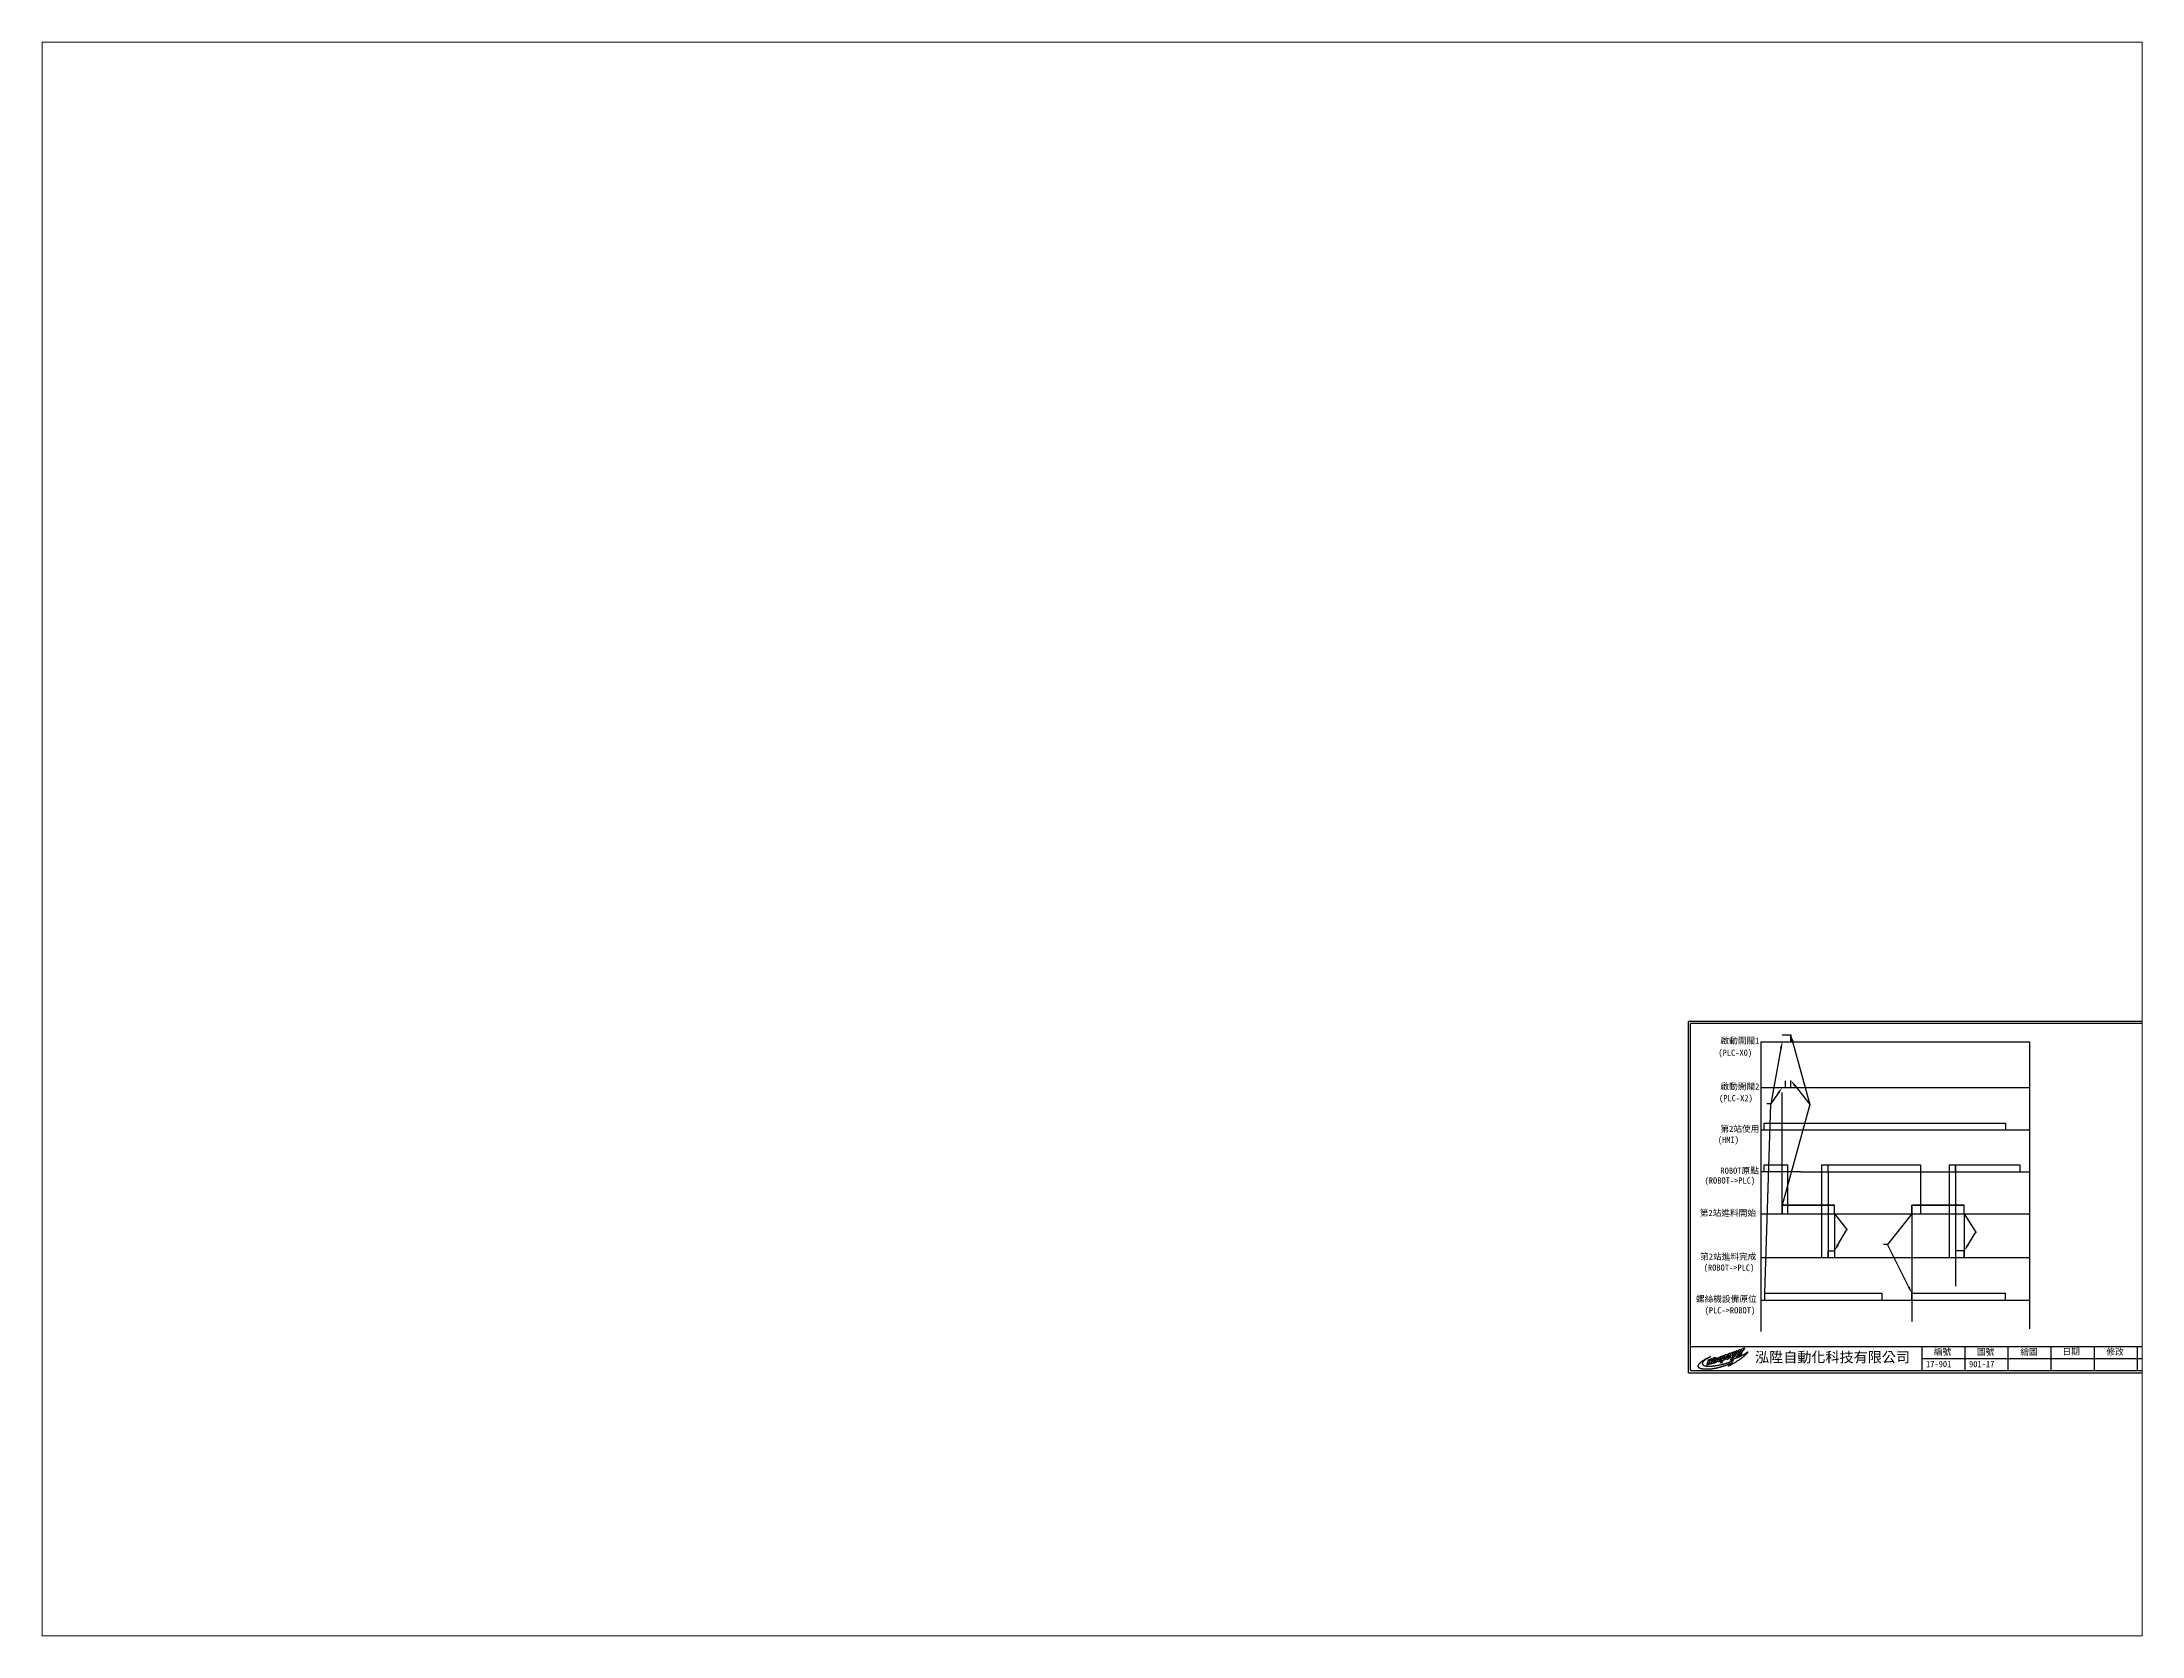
# Paper-space layout '配置1' of a CAD drawing. Extents: x 26 to 231, y 20 to 176.
# The model-space entities are those that its viewports show. They can reach past a viewport. Long polylines and large blocks are cut down to what shows.
import ezdxf
from ezdxf import colors
from ezdxf.entities.mleader import LeaderData, LeaderLine
from ezdxf.math import Vec2, Vec3

# ---------------------------------------------------------------- set-up
doc = ezdxf.new("R2010")
doc.units = 0
doc.linetypes.add('HIDDEN7', pattern=[6, 4, -2])
doc.linetypes.add('HIDDEN9', pattern=[3.5, 2, -1.5])
for name, color, linetype in [('圖框層', 7, 'CONTINUOUS'), ('標尺寸層', 3, 'CONTINUOUS'), ('輪廓線層', 7, 'CONTINUOUS')]:
    doc.layers.add(name, color=color, linetype=linetype)
doc.styles.add('STSL', font='kaiu.ttf')

psp = doc.layouts.new('配置1')

msp = doc.modelspace()

# ---------------------------------------------------------------- texts
at = {"layer": '圖框層', "color": 4, "style": 'STSL'}
for s, height, p in [('泓陞自動化科技有限公司', 6, (996.5, -198.9)), ('編號', 3.6, (1100.4, -194.6)), ('圖號', 3.6, (1125.4, -194.6)), ('繪圖', 3.6, (1150.6, -194.6)), ('日期', 3.6, (1175.1, -194.4)), ('修改', 3.6, (1200.6, -194.6)), ('核准', 3.6, (1225.6, -194.6)), ('17-901', 3.6, (1095.8, -201.7)), ('901-17', 3.6, (1120.8, -201.7))]:
    msp.add_text(s, height=height, dxfattribs=at).set_placement(p)
at = {"layer": '標尺寸層', "color": 7, "style": 'STSL'}
for s, p in [('啟動開關1', (976.4, -13.9)), ('(PLC-X0)', (975.2, -20.9)), ('啟動開關2', (976.4, -40.5)), ('(PLC-X2)', (975.6, -47.3)), ('第2站使用', (976.4, -65.1)), ('(HMI)', (974.9, -71.5)), ('ROBOT原點', (976.4, -89.4)), ('(ROBOT->PLC)', (967.2, -95.1)), ('第2站進料開始', (964.4, -113.9)), ('第2站進料完成', (964.6, -139.3)), ('(ROBOT->PLC)', (966.7, -145.7)), ('螺絲機設備原位', (962.2, -163.9)), ('(PLC->ROBOT)', (967.2, -170.5))]:
    msp.add_text(s, height=3.6, dxfattribs=at).set_placement(p)

# ---------------------------------------------------------------- hatches: boundary and pattern name
at = {"layer": '標尺寸層', "linetype": 'ByBlock', "transparency": 33554687}
h = msp.add_hatch(dxfattribs=at)
h.set_pattern_fill('AR-CONC', color=0)
h.set_pattern_definition([(50, (3.28, 0), (182.185, -15.94), [19.05, -209.55]), (355, (3.28, 0), (-35.243, 191.057), [15.24, -167.64]), (100.451, (18.46, -1.33), (146.94, 175.118), [16.19, -178.09]), (46.184, (3.28, 50.8), (271.08, -42.04), [28.575, -314.325]), (96.636, (25.87, 47.3), (237.404, 247.426), [24.285, -267.136]), (351.184, (3.28, 50.8), (237.404, 247.426), [22.86, -251.46]), (21, (28.68, 38.1), (151.614, -102.265), [19.05, -209.55]), (326, (28.68, 38.1), (61.802, 184.188), [15.24, -167.64]), (71.451, (41.32, 29.58), (213.416, 81.923), [16.19, -178.09]), (37.5, (3.28, 0), (3.0886, 84.555), [0, -165.608, 0, -170.18, 0, -168.275]), (7.5, (3.28, 0), (66.82, 100.1806), [0, -97.028, 0, -161.798, 0, -64.135]), (327.5, (-53.36, 0), (135.5906, -5.7287), [0, -63.5, 0, -198.12, 0, -262.89]), (317.5, (-78.76, 0), (148.129, 25.426), [0, -82.55, 0, -131.572, 0, -186.69])])
h.paths.add_polyline_path([(1017.3, -8.8), (1012.3, -8.8), (1012.3, -12.7), (1017.3, -12.7)])
h.paths.add_polyline_path([(1017.3, -35.4), (1012.3, -35.4), (1012.3, -39.3), (1017.3, -39.3)])
h = msp.add_hatch(dxfattribs=at)
h.set_pattern_fill('AR-CONC', color=0)
h.paths.add_polyline_path([(1142, -63.9), (1142, -60), (1001.9, -60), (1001.9, -63.9)])
h = msp.add_hatch(dxfattribs=at)
h.set_pattern_fill('AR-CONC', color=0)
h.paths.add_polyline_path([(1015.3, -84.3), (1001.9, -84.3), (1001.9, -88.2), (1015.3, -88.2)])
at = {"layer": '標尺寸層', "linetype": 'HIDDEN9', "transparency": 33554687}
h = msp.add_hatch(dxfattribs=at)
h.set_pattern_fill('AR-CONC', color=0)
h.set_pattern_definition([(50, (-18.97, 49.86), (182.185, -15.94), [19.05, -209.55]), (355, (-18.97, 49.86), (-35.243, 191.057), [15.24, -167.64]), (100.451, (-3.8, 48.53), (146.94, 175.118), [16.19, -178.09]), (46.184, (-18.97, 100.66), (271.08, -42.04), [28.575, -314.325]), (96.636, (3.62, 97.16), (237.404, 247.426), [24.285, -267.136]), (351.184, (-18.97, 100.66), (237.404, 247.426), [22.86, -251.46]), (21, (6.43, 87.96), (151.614, -102.265), [19.05, -209.55]), (326, (6.43, 87.96), (61.802, 184.188), [15.24, -167.64]), (71.451, (19.06, 79.44), (213.416, 81.923), [16.19, -178.09]), (37.5, (-18.974, 49.86), (3.0886, 84.555), [0, -165.608, 0, -170.18, 0, -168.275]), (7.5, (-18.97, 49.86), (66.82, 100.1806), [0, -97.028, 0, -161.798, 0, -64.135]), (327.5, (-75.616, 49.86), (135.5906, -5.7287), [0, -63.5, 0, -198.12, 0, -262.89]), (317.5, (-101.02, 49.86), (148.129, 25.426), [0, -82.55, 0, -131.572, 0, -186.69])])
h.paths.add_polyline_path([(1038.9, -84.3), (1035.2, -84.3), (1035.2, -88.2), (1038.9, -88.2)])
at = {"layer": '標尺寸層', "linetype": 'ByBlock', "transparency": 33554687}
h = msp.add_hatch(dxfattribs=at)
h.set_pattern_fill('AR-CONC', color=0)
h.paths.add_polyline_path([(1038.9, -84.3), (1038.9, -88.2), (1092.7, -88.2), (1092.7, -84.3)])
at = {"layer": '標尺寸層', "linetype": 'HIDDEN9', "transparency": 33554687}
h = msp.add_hatch(dxfattribs=at)
h.set_pattern_fill('AR-CONC', color=0)
h.set_pattern_definition([(50, (55.03, 49.86), (182.185, -15.94), [19.05, -209.55]), (355, (55.03, 49.86), (-35.243, 191.057), [15.24, -167.64]), (100.451, (70.22, 48.53), (146.94, 175.118), [16.19, -178.09]), (46.184, (55.03, 100.66), (271.08, -42.04), [28.575, -314.325]), (96.636, (77.62, 97.16), (237.404, 247.426), [24.285, -267.136]), (351.184, (55.03, 100.66), (237.404, 247.426), [22.86, -251.46]), (21, (80.43, 87.96), (151.614, -102.265), [19.05, -209.55]), (326, (80.43, 87.96), (61.802, 184.188), [15.24, -167.64]), (71.451, (93.07, 79.44), (213.416, 81.923), [16.19, -178.09]), (37.5, (55.034, 49.86), (3.0886, 84.555), [0, -165.608, 0, -170.18, 0, -168.275]), (7.5, (55.03, 49.86), (66.82, 100.1806), [0, -97.028, 0, -161.798, 0, -64.135]), (327.5, (-1.61, 49.86), (135.5906, -5.7287), [0, -63.5, 0, -198.12, 0, -262.89]), (317.5, (-27.01, 49.86), (148.129, 25.426), [0, -82.55, 0, -131.572, 0, -186.69])])
h.paths.add_polyline_path([(1113, -84.3), (1109.3, -84.3), (1109.3, -88.2), (1113, -88.2)])
at = {"layer": '標尺寸層', "linetype": 'ByBlock', "transparency": 33554687}
h = msp.add_hatch(dxfattribs=at)
h.set_pattern_fill('AR-CONC', color=0)
h.paths.add_polyline_path([(1150.4, -88.2), (1150.4, -84.3), (1113, -84.3), (1113, -88.2)])
h = msp.add_hatch(dxfattribs=at)
h.set_pattern_fill('AR-CONC', color=0)
h.set_pattern_definition([(50, (-39.91, -11.8), (182.185, -15.94), [19.05, -209.55]), (355, (-39.91, -11.8), (-35.243, 191.057), [15.24, -167.64]), (100.451, (-24.73, -13.13), (146.94, 175.118), [16.19, -178.09]), (46.184, (-39.91, 39), (271.08, -42.042), [28.575, -314.325]), (96.636, (-17.32, 35.5), (237.404, 247.426), [24.285, -267.136]), (351.184, (-39.9, 39), (237.404, 247.426), [22.86, -251.46]), (21, (-14.51, 26.3), (151.614, -102.265), [19.05, -209.55]), (326, (-14.51, 26.3), (61.802, 184.188), [15.24, -167.64]), (71.451, (-1.88, 17.78), (213.416, 81.923), [16.19, -178.09]), (37.5, (-39.91, -11.8), (3.0886, 84.555), [0, -165.608, 0, -170.18, 0, -168.275]), (7.5, (-39.91, -11.8), (66.82, 100.1806), [0, -97.028, 0, -161.798, 0, -64.135]), (327.5, (-96.555, -11.8), (135.5906, -5.7287), [0, -63.5, 0, -198.12, 0, -262.89]), (317.5, (-121.95, -11.8), (148.129, 25.426), [0, -82.55, 0, -131.572, 0, -186.69])])
h.paths.add_polyline_path([(1042.6, -112.7), (1042.6, -107.7), (1012.3, -107.7), (1012.3, -112.7)])
h = msp.add_hatch(dxfattribs=at)
h.set_pattern_fill('AR-CONC', color=0)
h.set_pattern_definition([(50, (35.43, -11.8), (182.185, -15.94), [19.05, -209.55]), (355, (35.43, -11.8), (-35.243, 191.057), [15.24, -167.64]), (100.451, (50.62, -13.13), (146.94, 175.118), [16.19, -178.09]), (46.184, (35.43, 39), (271.08, -42.042), [28.575, -314.325]), (96.636, (58.02, 35.5), (237.404, 247.426), [24.285, -267.136]), (351.184, (35.43, 39), (237.404, 247.426), [22.86, -251.46]), (21, (60.83, 26.3), (151.614, -102.265), [19.05, -209.55]), (326, (60.83, 26.3), (61.802, 184.188), [15.24, -167.64]), (71.451, (73.47, 17.78), (213.416, 81.923), [16.19, -178.09]), (37.5, (35.43, -11.8), (3.0886, 84.555), [0, -165.608, 0, -170.18, 0, -168.275]), (7.5, (35.43, -11.8), (66.82, 100.1806), [0, -97.028, 0, -161.798, 0, -64.135]), (327.5, (-21.21, -11.8), (135.5906, -5.7287), [0, -63.5, 0, -198.12, 0, -262.89]), (317.5, (-46.61, -11.8), (148.129, 25.426), [0, -82.55, 0, -131.572, 0, -186.69])])
h.paths.add_polyline_path([(1118, -112.7), (1118, -107.7), (1087.6, -107.7), (1087.6, -112.7)])
at = {"layer": '標尺寸層', "linetype": 'HIDDEN9', "transparency": 33554687}
h = msp.add_hatch(dxfattribs=at)
h.set_pattern_fill('AR-CONC', color=0)
h.set_pattern_definition([(50, (-15.28, 0), (182.185, -15.94), [19.05, -209.55]), (355, (-15.28, 0), (-35.243, 191.057), [15.24, -167.64]), (100.451, (-0.1, -1.33), (146.94, 175.118), [16.19, -178.09]), (46.184, (-15.28, 50.8), (271.08, -42.04), [28.575, -314.325]), (96.636, (7.3, 47.3), (237.404, 247.426), [24.285, -267.136]), (351.184, (-15.28, 50.8), (237.404, 247.426), [22.86, -251.46]), (21, (10.12, 38.1), (151.614, -102.265), [19.05, -209.55]), (326, (10.12, 38.1), (61.802, 184.188), [15.24, -167.64]), (71.451, (22.76, 29.58), (213.416, 81.923), [16.19, -178.09]), (37.5, (-15.28, 0), (3.0886, 84.555), [0, -165.608, 0, -170.18, 0, -168.275]), (7.5, (-15.28, 0), (66.82, 100.1806), [0, -97.028, 0, -161.798, 0, -64.135]), (327.5, (-71.92, 0), (135.5906, -5.7287), [0, -63.5, 0, -198.12, 0, -262.89]), (317.5, (-97.32, 0), (148.129, 25.426), [0, -82.55, 0, -131.572, 0, -186.69])])
h.paths.add_polyline_path([(1042.6, -134.2), (1038.9, -134.2), (1038.9, -138.1), (1042.6, -138.1)])
at = {"layer": '標尺寸層', "linetype": 'ByBlock', "transparency": 33554687}
h = msp.add_hatch(dxfattribs=at)
h.set_pattern_fill('AR-CONC', color=0)
h.set_pattern_definition([(50, (-9.55, -8.35), (182.185, -15.94), [19.05, -209.55]), (355, (-9.55, -8.35), (-35.243, 191.057), [15.24, -167.64]), (100.451, (5.63, -9.68), (146.94, 175.118), [16.19, -178.09]), (46.184, (-9.55, 42.45), (271.08, -42.042), [28.575, -314.325]), (96.636, (13.04, 38.95), (237.404, 247.426), [24.285, -267.136]), (351.184, (-9.55, 42.45), (237.404, 247.426), [22.86, -251.46]), (21, (15.85, 29.75), (151.614, -102.265), [19.05, -209.55]), (326, (15.85, 29.75), (61.802, 184.188), [15.24, -167.64]), (71.451, (28.48, 21.23), (213.416, 81.923), [16.19, -178.09]), (37.5, (-9.55, -8.35), (3.0886, 84.555), [0, -165.608, 0, -170.18, 0, -168.275]), (7.5, (-9.55, -8.35), (66.82, 100.1806), [0, -97.028, 0, -161.798, 0, -64.135]), (327.5, (-66.194, -8.35), (135.5906, -5.7287), [0, -63.5, 0, -198.12, 0, -262.89]), (317.5, (-91.59, -8.35), (148.129, 25.426), [0, -82.55, 0, -131.572, 0, -186.69])])
h.paths.add_polyline_path([(1118, -138.1), (1118, -134.2), (1113, -134.2), (1113, -138.1)])
h = msp.add_hatch(dxfattribs=at)
h.set_pattern_fill('AR-CONC', color=0)
h.set_pattern_definition([(50, (0, -49.73), (182.185, -15.94), [19.05, -209.55]), (355, (0, -49.73), (-35.243, 191.057), [15.24, -167.64]), (100.451, (15.18, -51.05), (146.94, 175.118), [16.19, -178.09]), (46.184, (0, 1.07), (271.08, -42.042), [28.575, -314.325]), (96.636, (22.6, -2.43), (237.404, 247.426), [24.285, -267.136]), (351.184, (0, 1.07), (237.404, 247.426), [22.86, -251.46]), (21, (25.4, -11.63), (151.614, -102.265), [19.05, -209.55]), (326, (25.4, -11.63), (61.802, 184.188), [15.24, -167.64]), (71.451, (38.03, -20.15), (213.416, 81.923), [16.19, -178.09]), (37.5, (0, -49.726), (3.0886, 84.555), [0, -165.608, 0, -170.18, 0, -168.275]), (7.5, (0, -49.73), (66.82, 100.1806), [0, -97.028, 0, -161.798, 0, -64.135]), (327.5, (-56.64, -49.726), (135.5906, -5.7287), [0, -63.5, 0, -198.12, 0, -262.89]), (317.5, (-82.04, -49.73), (148.129, 25.426), [0, -82.55, 0, -131.572, 0, -186.69])])
h.paths.add_polyline_path([(1002.1, -158.8), (1002.1, -162.7), (1070.2, -162.7), (1070.2, -158.8)], flags=17)
edge = h.paths.add_edge_path()
edge.add_line((1002.1, -162.7), (1002.1, -158.8))
edge.add_line((1002.1, -158.8), (1070.2, -158.8))
edge.add_line((1070.2, -158.8), (1070.2, -162.7))
edge.add_line((999.9, -162.7), (1156, -162.7))
h = msp.add_hatch(dxfattribs=at)
h.set_pattern_fill('AR-CONC', color=0)
h.paths.add_polyline_path([(1087.6, -158.8), (1087.6, -162.7), (1142, -162.7), (1142, -158.8)])

# ---------------------------------------------------------------- linework, layer by layer
at = {"layer": '圖框層', "color": 7}
for p, q in [((1244.9, -1), (957.9, -1)), ((957.9, -205), (957.9, -1)), ((1243.6, -2.2), (959.1, -2.2)), ((959.1, -203.7), (959.1, -2.2)), ((959.1, -189.7), (1243.6, -189.7)), ((1093.6, -203.7), (1093.6, -189.7)), ((1118.6, -203.7), (1118.6, -189.7)), ((1143.6, -203.7), (1143.6, -189.7)), ((1168.6, -203.7), (1168.6, -189.7)), ((1193.6, -203.7), (1193.6, -189.7)), ((1218.6, -203.7), (1218.6, -189.7)), ((957.9, -205), (1244.9, -205)), ((959.1, -203.7), (1243.6, -203.7)), ((1093.6, -196.7), (1243.6, -196.7))]:
    msp.add_line(p, q, dxfattribs=at)
at = {"layer": '標尺寸層', "color": 0, "linetype": 'HIDDEN9'}
for p, q in [((1012.3, -112.7), (1012.3, -4.6)), ((1035.2, -84.3), (1035.2, -138.1)), ((1109.3, -84.3), (1109.3, -138.1)), ((1113, -84.3), (1113, -175.2)), ((1015.3, -88.2), (1015.3, -112.7)), ((1038.9, -88.2), (1038.9, -138.1)), ((1092.7, -88.2), (1092.7, -112.7)), ((1087.6, -108.8), (1087.6, -175.2)), ((1042.6, -112.7), (1042.6, -134.2)), ((1118, -112.7), (1118, -134.2)), ((1118, -134.2), (1118, -138.1))]:
    msp.add_line(p, q, dxfattribs=at)
at = {"layer": '標尺寸層', "color": 0}
for p, q in [((1012.3, -8.8), (1017.3, -8.8)), ((1017.3, -8.8), (1017.3, -12.7)), ((999.9, -12.7), (1004, -12.7)), ((999.9, -12.7), (1009, -12.7)), ((1014, -35.4), (1014, -39.3)), ((999.9, -39.3), (1009, -39.3)), ((1002.1, -158.8), (1005.7, -48.7)), ((1009, -39.3), (1156, -39.3)), ((1001.9, -63.9), (1001.9, -60)), ((1001.9, -60), (1142, -60)), ((999.9, -63.9), (1001.9, -63.9)), ((1001.9, -88.2), (1001.9, -84.3)), ((1001.9, -84.3), (1015.3, -84.3)), ((999.9, -112.7), (1156, -112.7)), ((999.9, -138.1), (1156, -138.1)), ((999.9, -162.7), (1156, -162.7)), ((1002.1, -162.7), (1002.1, -158.8))]:
    msp.add_line(p, q, dxfattribs=at)
at = {"layer": '標尺寸層', "color": 0, "linetype": 'ByBlock'}
for p, q in [((1017.3, -12.7), (1017.3, -8.8)), ((999.9, -12.7), (999.9, -180.9)), ((1009, -12.7), (1156, -12.7)), ((1156, -12.7), (1156, -179.5)), ((1017.3, -39.3), (1017.3, -35.3)), ((1028.3, -49.1), (1012.3, -107.7)), ((1142, -60), (1142, -63.9)), ((1001.9, -63.9), (1156, -63.9)), ((1015.3, -84.3), (1015.3, -88.2)), ((1035.2, -84.3), (1038.9, -84.3)), ((1038.9, -88.2), (1038.9, -84.3)), ((1038.9, -84.3), (1092.7, -84.3)), ((1092.7, -84.3), (1092.7, -88.2)), ((1109.3, -84.3), (1113, -84.3)), ((1113, -88.2), (1113, -84.3)), ((1113, -84.3), (1150.4, -84.3)), ((1150.4, -84.3), (1150.4, -88.2)), ((1023, -88.2), (999.9, -88.2)), ((1023, -88.2), (1156, -88.2)), ((1012.3, -112.7), (1012.3, -107.7)), ((1012.3, -107.7), (1042.6, -107.7)), ((1012.3, -107.7), (1042.6, -107.7)), ((1042.6, -112.7), (1042.6, -107.7)), ((1087.6, -112.7), (1087.6, -107.7)), ((1087.6, -107.7), (1118, -107.7)), ((1087.6, -107.7), (1118, -107.7)), ((1087.6, -112.7), (1087.6, -108.8)), ((1118, -112.7), (1118, -107.7)), ((1042.6, -112.7), (1049.8, -121.7)), ((1087.6, -112.7), (1073.4, -130.4)), ((1118, -112.7), (1124.7, -123.3)), ((1038.9, -134.2), (1038.9, -138.1)), ((1038.9, -138.1), (1038.9, -134.2)), ((1038.9, -134.2), (1042.6, -134.2)), ((1042.6, -134.2), (1042.6, -138.1)), ((1118, -134.2), (1118, -138.1)), ((1002.1, -158.8), (1070.2, -158.8)), ((1070.2, -158.8), (1070.2, -162.7)), ((1076.2, -162.7), (1087.6, -162.7)), ((1087.6, -162.7), (1087.6, -158.8)), ((1087.6, -158.8), (1142, -158.8)), ((1087.6, -162.7), (1087.6, -158.8)), ((1142, -162.7), (1142, -158.8))]:
    msp.add_line(p, q, dxfattribs=at)
at = {"layer": '標尺寸層', "color": 0, "linetype": 'HIDDEN7'}
for p, q in [((999.9, -12.7), (1009, -12.7)), ((999.9, -39.3), (1009, -39.3)), ((1009, -39.3), (1156, -39.3))]:
    msp.add_line(p, q, dxfattribs=at)
at = {"layer": '標尺寸層', "color": 0, "linetype": 'ByBlock'}
for points in [[(1012.3, -112.7), (1042.6, -112.7), (1042.6, -107.7), (1012.3, -107.7)], [(1012.3, -112.7), (1042.6, -112.7), (1042.6, -107.7), (1012.3, -107.7)], [(1087.6, -112.7), (1118, -112.7), (1118, -107.7), (1087.6, -107.7)], [(1087.6, -112.7), (1118, -112.7), (1118, -107.7), (1087.6, -107.7)], [(1113, -138.1), (1118, -138.1), (1118, -134.2), (1113, -134.2)]]:
    msp.add_lwpolyline(points, close=True, dxfattribs=at)
at = {"layer": '輪廓線層', "color": 1}
msp.add_lwpolyline([(982.5, -199.5), (982.2, -199.7), (981.9, -199.8), (981.6, -199.9), (981.3, -200), (981, -200.2), (980.7, -200.3), (980.4, -200.4), (980.1, -200.5), (979.9, -200.6), (979.6, -200.7), (979.4, -200.8), (979.2, -200.9), (979, -200.9), (978.8, -201), (978.5, -201.1), (978.3, -201.2), (978, -201.2), (977.8, -201.3), (977.5, -201.4), (977.2, -201.5), (976.9, -201.6), (976.6, -201.7), (976.3, -201.7), (976.1, -201.8), (975.8, -201.9), (975.6, -201.9), (975.3, -202), (975.1, -202), (974.9, -202.1), (974.7, -202.1), (974.5, -202.2), (974.3, -202.2), (974.1, -202.3), (973.9, -202.3), (973.7, -202.4), (973.6, -202.4), (973.4, -202.4), (973.2, -202.5), (973, -202.5), (972.8, -202.5), (972.6, -202.6), (972.5, -202.6), (972.3, -202.6), (972.1, -202.6), (971.9, -202.7), (971.8, -202.7), (971.6, -202.7), (971.4, -202.7), (971.3, -202.8), (971.1, -202.8), (970.9, -202.8), (970.8, -202.8), (970.6, -202.8), (970.5, -202.8), (970.3, -202.9), (970.1, -202.9), (970, -202.9), (969.8, -202.9), (969.6, -202.9), (969.4, -202.9), (969.3, -202.9), (969.1, -202.9), (968.9, -202.9), (968.8, -202.9), (968.6, -202.9), (968.4, -202.9), (968.3, -202.9), (968.1, -202.9), (968, -202.9), (967.9, -202.9), (967.7, -202.9), (967.6, -202.9), (967.5, -202.9), (967.4, -202.9), (967.2, -202.9), (967.1, -202.9), (967, -202.9), (966.9, -202.9), (966.8, -202.9), (966.7, -202.9), (966.6, -202.9), (966.4, -202.8), (966.3, -202.8), (966.2, -202.8), (966, -202.8), (965.9, -202.8), (965.8, -202.7), (965.6, -202.7), (965.5, -202.7), (965.4, -202.7), (965.2, -202.6), (965.1, -202.6), (965, -202.5), (964.8, -202.5), (964.7, -202.5), (964.6, -202.4), (964.5, -202.4), (964.4, -202.3), (964.3, -202.3), (964.2, -202.2), (964.1, -202.2), (964.1, -202.1), (964, -202.1), (963.9, -202), (963.9, -202), (963.8, -201.9), (963.8, -201.9), (963.8, -201.9), (963.7, -201.8), (963.7, -201.8), (963.7, -201.8), (963.7, -201.7), (963.6, -201.7), (963.6, -201.7), (963.6, -201.6), (963.6, -201.6), (963.6, -201.6), (963.6, -201.5), (963.6, -201.5), (963.6, -201.5), (963.6, -201.4), (963.6, -201.4), (963.6, -201.4), (963.6, -201.3), (963.5, -201.3), (963.5, -201.3), (963.5, -201.2), (963.5, -201.2), (963.5, -201.2), (963.5, -201.1), (963.5, -201.1), (963.5, -201), (963.5, -201), (963.5, -201), (963.5, -200.9), (963.5, -200.9), (963.5, -200.8), (963.5, -200.8), (963.5, -200.8), (963.5, -200.7), (963.6, -200.7), (963.6, -200.6), (963.6, -200.6), (963.6, -200.5), (963.7, -200.5), (963.7, -200.4), (963.7, -200.4), (963.8, -200.3), (963.8, -200.2), (963.9, -200.1), (963.9, -200), (964, -200), (964.1, -199.9), (964.1, -199.8), (964.2, -199.7), (964.3, -199.6), (964.4, -199.5), (964.5, -199.4), (964.6, -199.3), (964.7, -199.2), (964.8, -199.1), (964.9, -199), (965, -198.9), (965.1, -198.8), (965.3, -198.6), (965.4, -198.5), (965.5, -198.4), (965.7, -198.3), (965.8, -198.2), (965.9, -198.1), (966.1, -198), (966.2, -197.9), (966.3, -197.8), (966.5, -197.8), (966.6, -197.7), (966.7, -197.6), (966.9, -197.5), (967, -197.4), (967.1, -197.4), (967.2, -197.3), (967.3, -197.2), (967.4, -197.2), (967.5, -197.1), (967.6, -197.1), (967.8, -197), (967.9, -196.9), (968, -196.9), (968.1, -196.8), (968.2, -196.7), (968.3, -196.7), (968.5, -196.6), (968.7, -196.5), (968.8, -196.4), (969, -196.3), (969.2, -196.2), (969.4, -196.1), (969.6, -196), (969.8, -195.9), (970, -195.8), (970.2, -195.7), (970.3, -195.7), (970.4, -195.6), (970.5, -195.6), (970.5, -195.6), (970.5, -195.6), (970.6, -195.6), (970.6, -195.6), (970.5, -195.6), (970.5, -195.6), (970.5, -195.7), (970.4, -195.7), (970.3, -195.8), (970.3, -195.8), (970.2, -195.9), (970.1, -195.9), (970, -196), (969.9, -196), (969.8, -196.1), (969.6, -196.1), (969.5, -196.2), (969.4, -196.3), (969.3, -196.3), (969.1, -196.4), (969, -196.5), (968.9, -196.6), (968.8, -196.6), (968.6, -196.7), (968.5, -196.8), (968.4, -196.9), (968.2, -197), (968.1, -197.1), (968, -197.1), (967.9, -197.2), (967.7, -197.3), (967.6, -197.4), (967.5, -197.5), (967.4, -197.5), (967.3, -197.6), (967.2, -197.7), (967.1, -197.8), (967, -197.9), (966.9, -198), (966.8, -198.1), (966.7, -198.1), (966.6, -198.2), (966.5, -198.3), (966.4, -198.4), (966.4, -198.5), (966.3, -198.6), (966.2, -198.6), (966.2, -198.7), (966.1, -198.8), (966.1, -198.8), (966.1, -198.9), (966, -199), (966, -199), (966, -199.1), (965.9, -199.1), (965.9, -199.2), (965.9, -199.3), (965.9, -199.3), (965.9, -199.4), (965.9, -199.4), (965.8, -199.5), (965.8, -199.5), (965.8, -199.6), (965.8, -199.6), (965.8, -199.7), (965.8, -199.7), (965.8, -199.8), (965.9, -199.8), (965.9, -199.8), (965.9, -199.9), (965.9, -199.9), (965.9, -200), (965.9, -200), (965.9, -200), (966, -200.1), (966, -200.1), (966, -200.1), (966, -200.2), (966, -200.2), (966.1, -200.2), (966.1, -200.3), (966.1, -200.3), (966.2, -200.3), (966.2, -200.4), (966.3, -200.4), (966.3, -200.4), (966.3, -200.4), (966.4, -200.5), (966.4, -200.5), (966.5, -200.5), (966.6, -200.6), (966.6, -200.6), (966.7, -200.6), (966.7, -200.7), (966.8, -200.7), (966.9, -200.7), (966.9, -200.8), (967, -200.8), (967.1, -200.8), (967.2, -200.8), (967.2, -200.9), (967.3, -200.9), (967.4, -200.9), (967.4, -200.9), (967.5, -200.9), (967.6, -201), (967.7, -201), (967.8, -201), (967.9, -201), (968, -201), (968.1, -201), (968.2, -201.1), (968.3, -201.1), (968.4, -201.1), (968.5, -201.1), (968.7, -201.1), (968.8, -201.1), (968.9, -201.1), (969.1, -201.1), (969.2, -201.1), (969.3, -201.1), (969.5, -201.1), (969.7, -201.1), (969.8, -201.1), (970, -201.1), (970.2, -201.1), (970.4, -201.1), (970.5, -201.1), (970.7, -201.1), (970.9, -201.1), (971.1, -201.1), (971.3, -201.1), (971.5, -201.1), (971.7, -201.1), (971.9, -201), (972, -201), (972.2, -201), (972.4, -201), (972.5, -201), (972.7, -201), (972.9, -200.9), (973, -200.9), (973.2, -200.9), (973.4, -200.9), (973.6, -200.8), (973.7, -200.8), (973.9, -200.8), (974.1, -200.8), (974.4, -200.7), (974.6, -200.7), (974.9, -200.6), (975.1, -200.6), (975.4, -200.5), (975.7, -200.5), (976, -200.4), (976.2, -200.4), (976.5, -200.3), (976.8, -200.2), (977.1, -200.2), (977.4, -200.1), (977.6, -200), (977.9, -199.9), (978.2, -199.9), (978.4, -199.8), (978.6, -199.7), (978.9, -199.7), (979.1, -199.6), (979.3, -199.5), (979.5, -199.5), (979.7, -199.4), (979.8, -199.4), (980, -199.3), (980.1, -199.3), (980.2, -199.2), (980.4, -199.2), (980.5, -199.2), (980.6, -199.1), (980.7, -199.1), (980.8, -199.1), (980.9, -199), (981, -199), (981.2, -198.9), (981.3, -198.8), (981.5, -198.8), (981.7, -198.7), (981.8, -198.7), (982, -198.6), (982.2, -198.5), (982.3, -198.5), (982.5, -198.4), (982.6, -198.4), (982.7, -198.3), (982.9, -198.3), (983, -198.2), (983.1, -198.2), (983.2, -198.1), (983.3, -198.1), (983.4, -198.1), (983.5, -198), (983.6, -198), (983.7, -197.9), (983.8, -197.9), (983.9, -197.9), (983.9, -197.8), (983.9, -197.8), (984, -197.8), (983.9, -197.8), (983.9, -197.7), (983.9, -197.7), (983.8, -197.7), (983.8, -197.7), (983.7, -197.7), (983.6, -197.7), (983.5, -197.7), (983.5, -197.7), (983.4, -197.7), (983.3, -197.6), (983.2, -197.6), (983.1, -197.6), (983, -197.6), (982.9, -197.6), (982.8, -197.6), (982.8, -197.6), (982.7, -197.6), (982.6, -197.6), (982.5, -197.6), (982.4, -197.6), (982.3, -197.5), (982.2, -197.5), (982.2, -197.5), (982.1, -197.5), (982.1, -197.5), (982, -197.5), (982, -197.5), (982, -197.5), (981.9, -197.4), (981.9, -197.4), (982, -197.4), (982, -197.4), (982, -197.4), (982.1, -197.4), (982.1, -197.4), (982.2, -197.3), (982.3, -197.3), (982.4, -197.3), (982.5, -197.2), (982.7, -197.2), (982.8, -197.2), (982.9, -197.1), (983.1, -197.1), (983.3, -197), (983.4, -197), (983.6, -196.9), (983.8, -196.9), (984, -196.8), (984.2, -196.8), (984.3, -196.7), (984.5, -196.7), (984.7, -196.6), (984.9, -196.5), (985.1, -196.5), (985.3, -196.4), (985.4, -196.4), (985.6, -196.3), (985.8, -196.2), (986, -196.2), (986.2, -196.1), (986.5, -196), (986.7, -195.9), (986.9, -195.8), (987.2, -195.7), (987.4, -195.6), (987.7, -195.5), (988, -195.4), (988.2, -195.2), (988.5, -195.1), (988.7, -195), (988.9, -194.9), (989.1, -194.8), (989.3, -194.7), (989.5, -194.6), (989.7, -194.5), (989.9, -194.4), (990, -194.3), (990.2, -194.2), (990.4, -194.1), (990.6, -194), (990.7, -193.9), (990.9, -193.8), (991, -193.7), (991.2, -193.6), (991.3, -193.5), (991.5, -193.4), (991.6, -193.3), (991.7, -193.2), (991.9, -193.1), (992, -193), (992.1, -192.9), (992.1, -192.9), (992.2, -192.8), (992.2, -192.8), (992.3, -192.8), (992.3, -192.9), (992.3, -192.9), (992.2, -193), (992.2, -193), (992.2, -193.1), (992.1, -193.2), (992.1, -193.2), (992, -193.3), (992, -193.4), (991.9, -193.5), (991.9, -193.5), (991.8, -193.6), (991.8, -193.7), (991.7, -193.7), (991.6, -193.8), (991.6, -193.9), (991.5, -194), (991.5, -194), (991.4, -194.1), (991.3, -194.2), (991.2, -194.3), (991.1, -194.4), (991, -194.5), (990.9, -194.6), (990.8, -194.7), (990.7, -194.8), (990.6, -194.9), (990.4, -195), (990.3, -195.2), (990.1, -195.3), (990, -195.5), (989.8, -195.6), (989.7, -195.7), (989.5, -195.9), (989.3, -196), (989.1, -196.2), (988.9, -196.3), (988.7, -196.5), (988.5, -196.6), (988.3, -196.8), (988.1, -196.9), (987.8, -197.1), (987.6, -197.3), (987.3, -197.5), (987.1, -197.6), (986.8, -197.8), (986.6, -198), (986.3, -198.1), (986, -198.3), (985.8, -198.5), (985.5, -198.6), (985.3, -198.8), (985, -198.9), (984.7, -199.1), (984.5, -199.2), (984.2, -199.4), (983.9, -199.6), (983.7, -199.7), (983.4, -199.9), (983.2, -200), (982.9, -200.1), (982.7, -200.2), (982.5, -200.4), (982.3, -200.5), (982.1, -200.6), (982, -200.6), (981.9, -200.7), (981.7, -200.8), (981.6, -200.8), (981.5, -200.9), (981.4, -200.9), (981.3, -201), (981.3, -201), (981.2, -201), (981.1, -201.1), (981.1, -201.1), (981.1, -201.1), (981, -201.1), (981, -201.1), (981.1, -201), (981.1, -201), (981.2, -201), (981.2, -200.9), (981.3, -200.8), (981.4, -200.7), (981.6, -200.6), (981.7, -200.5), (981.8, -200.4), (982, -200.3), (982.1, -200.2), (982.3, -200.1), (982.5, -199.9), (982.6, -199.8), (982.8, -199.7), (982.9, -199.6), (983.1, -199.5), (983.2, -199.4), (983.3, -199.3), (983.4, -199.2), (983.5, -199.2), (983.6, -199.1), (983.6, -199.1), (983.6, -199.1), (983.6, -199.1), (983.5, -199.1), (983.4, -199.1), (983.3, -199.2), (983.1, -199.3), (982.9, -199.3), (982.7, -199.4)], close=True, dxfattribs=at)
at = {"layer": '輪廓線層', "color": 116}
for points in [[(979.2, -196.8), (979, -197.2), (978.6, -197.5), (978.4, -197.7), (978.3, -197.8), (978.1, -197.8), (978, -197.8), (977.9, -197.8), (977.9, -197.6), (977.8, -197.6), (977.8, -197.7), (977.8, -197.9), (977.6, -198.2), (977.5, -198.5), (977.5, -198.8), (977.4, -199), (977.3, -199.1), (977, -199.1), (976.5, -199.3), (976.7, -198.9), (976.8, -198.5), (976.8, -198.4), (977, -198), (977.2, -197.5), (977.3, -197.1), (977.5, -196.3), (977.8, -195.7), (978, -195), (978.8, -194.7), (978.8, -194.9), (978.9, -194.7), (979.2, -194.5), (979.4, -194.4), (979.7, -194.4), (979.8, -194.5), (979.9, -194.6), (979.9, -194.8), (979.9, -195.1), (979.8, -195.3), (979.7, -195.6), (979.6, -195.8), (979.5, -196.1), (979.4, -196.4)], [(980.1, -197.2), (980.1, -197.2), (980.1, -197.2), (980.1, -197.2), (980, -197.2), (980, -197.2), (980, -197.2), (979.9, -197.2), (979.9, -197.2), (979.9, -197.2), (979.9, -197.1), (979.9, -197.1), (979.8, -197.1), (979.8, -197.1), (979.8, -197.1), (979.8, -197), (979.8, -197), (979.7, -197), (979.7, -197), (979.7, -196.9), (979.7, -196.9), (979.7, -196.9), (979.7, -196.9), (979.7, -196.8), (979.7, -196.8), (979.7, -196.8), (979.7, -196.7), (979.7, -196.7), (979.7, -196.7), (979.7, -196.6), (979.7, -196.6), (979.7, -196.6), (979.7, -196.5), (979.7, -196.5), (979.7, -196.5), (979.7, -196.4), (979.7, -196.4), (979.7, -196.4), (979.7, -196.3), (979.7, -196.3), (979.7, -196.2), (979.7, -196.2), (979.8, -196.1), (979.8, -196.1), (979.8, -196.1), (979.8, -196), (979.8, -196), (979.8, -195.9), (979.8, -195.9), (979.8, -195.9), (979.9, -195.8), (979.9, -195.8), (979.9, -195.8), (979.9, -195.7), (979.9, -195.7), (979.9, -195.6), (979.9, -195.6), (980, -195.6), (980, -195.5), (980, -195.5), (980, -195.4), (980.1, -195.3), (980.1, -195.3), (980.1, -195.2), (980.1, -195.1), (980.2, -195.1), (980.2, -195), (980.3, -194.9), (980.3, -194.8), (980.4, -194.8), (980.4, -194.7), (980.4, -194.6), (980.5, -194.5), (980.5, -194.5), (980.6, -194.4), (980.6, -194.3), (980.7, -194.3), (980.7, -194.2), (980.8, -194.2), (980.8, -194.1), (980.9, -194.1), (980.9, -194), (981, -194), (981, -194), (981, -193.9), (981.1, -193.9), (981.1, -193.9), (981.2, -193.9), (981.2, -193.8), (981.2, -193.8), (981.3, -193.8), (981.3, -193.8), (981.4, -193.7), (981.4, -193.7), (981.4, -193.7), (981.5, -193.7), (981.5, -193.7), (981.5, -193.7), (981.6, -193.6), (981.6, -193.6), (981.6, -193.6), (981.6, -193.6), (981.7, -193.6), (981.7, -193.6), (981.7, -193.6), (981.7, -193.6), (981.8, -193.6), (981.8, -193.6), (981.8, -193.6), (981.8, -193.6), (981.9, -193.6), (981.9, -193.6), (981.9, -193.6), (981.9, -193.6), (982, -193.6), (982, -193.6), (982, -193.6), (982, -193.6), (982.1, -193.6), (982.1, -193.6), (982.1, -193.6), (982.1, -193.6), (982.2, -193.6), (982.2, -193.7), (982.2, -193.7), (982.2, -193.7), (982.2, -193.8), (982.3, -193.8), (982.3, -193.8), (982.3, -193.9), (982.3, -193.9), (982.3, -194), (982.3, -194), (982.3, -194.1), (982.3, -194.1), (982.3, -194.2), (982.3, -194.2), (982.3, -194.3), (982.3, -194.3), (982.3, -194.4), (982.3, -194.5), (982.3, -194.5), (982.3, -194.6), (982.2, -194.6), (982.2, -194.7), (982.2, -194.8), (982.2, -194.8), (982.2, -194.9), (982.1, -194.9), (982.1, -195), (982.1, -195), (982.1, -195.1), (982, -195.1), (982, -195.2), (982, -195.2), (982, -195.3), (981.9, -195.4), (981.9, -195.4), (981.9, -195.5), (981.9, -195.5), (981.8, -195.6), (981.8, -195.7), (981.8, -195.7), (981.7, -195.8), (981.7, -195.9), (981.7, -195.9), (981.6, -196), (981.6, -196.1), (981.6, -196.1), (981.5, -196.2), (981.5, -196.3), (981.4, -196.4), (981.4, -196.4), (981.3, -196.5), (981.2, -196.6), (981.2, -196.6), (981.1, -196.7), (981.1, -196.7), (981, -196.8), (981, -196.8), (980.9, -196.9), (980.9, -196.9), (980.8, -196.9), (980.8, -197), (980.7, -197), (980.7, -197), (980.6, -197), (980.6, -197.1), (980.6, -197.1), (980.5, -197.1), (980.5, -197.1), (980.5, -197.2), (980.4, -197.2), (980.4, -197.2), (980.4, -197.2), (980.3, -197.2), (980.3, -197.2), (980.2, -197.2), (980.2, -197.2), (980.2, -197.2)], [(980.9, -195.2), (980.9, -195.1), (980.9, -195.1), (980.9, -195.1), (980.9, -195), (981, -195), (981, -194.9), (981, -194.9), (981, -194.9), (981, -194.8), (981.1, -194.8), (981.1, -194.8), (981.1, -194.8), (981.1, -194.7), (981.2, -194.7), (981.2, -194.7), (981.2, -194.7), (981.2, -194.7), (981.2, -194.7), (981.3, -194.6), (981.3, -194.6), (981.3, -194.6), (981.3, -194.6), (981.4, -194.6), (981.4, -194.6), (981.4, -194.7), (981.4, -194.7), (981.4, -194.7), (981.4, -194.7), (981.4, -194.7), (981.4, -194.7), (981.4, -194.7), (981.4, -194.8), (981.4, -194.8), (981.4, -194.8), (981.4, -194.8), (981.4, -194.9), (981.4, -194.9), (981.4, -194.9), (981.4, -194.9), (981.4, -195), (981.4, -195), (981.4, -195), (981.4, -195.1), (981.4, -195.1), (981.3, -195.1), (981.3, -195.2), (981.3, -195.2), (981.3, -195.2), (981.3, -195.3), (981.3, -195.3), (981.3, -195.3), (981.3, -195.4), (981.3, -195.4), (981.3, -195.4), (981.2, -195.4), (981.2, -195.5), (981.2, -195.5), (981.2, -195.5), (981.2, -195.6), (981.2, -195.6), (981.2, -195.6), (981.1, -195.7), (981.1, -195.7), (981.1, -195.7), (981.1, -195.8), (981.1, -195.8), (981.1, -195.8), (981.1, -195.8), (981.1, -195.9), (981, -195.9), (981, -195.9), (981, -195.9), (981, -195.9), (981, -196), (981, -196), (981, -196), (980.9, -196), (980.9, -196), (980.9, -196.1), (980.9, -196.1), (980.9, -196.1), (980.9, -196.1), (980.9, -196.1), (980.8, -196.1), (980.8, -196.1), (980.8, -196.2), (980.8, -196.2), (980.8, -196.2), (980.7, -196.2), (980.7, -196.2), (980.7, -196.2), (980.7, -196.2), (980.7, -196.2), (980.7, -196.2), (980.6, -196.2), (980.6, -196.2), (980.6, -196.2), (980.6, -196.2), (980.6, -196.2), (980.6, -196.2), (980.6, -196.1), (980.6, -196.1), (980.6, -196.1), (980.6, -196.1), (980.6, -196.1), (980.6, -196.1), (980.6, -196), (980.6, -196), (980.6, -196), (980.6, -196), (980.6, -196), (980.6, -195.9), (980.6, -195.9), (980.6, -195.9), (980.6, -195.8), (980.6, -195.8), (980.6, -195.8), (980.6, -195.7), (980.6, -195.7), (980.7, -195.7), (980.7, -195.6), (980.7, -195.6), (980.7, -195.6), (980.7, -195.6), (980.7, -195.5), (980.7, -195.5), (980.7, -195.5), (980.7, -195.4), (980.7, -195.4), (980.7, -195.4), (980.8, -195.3), (980.8, -195.3), (980.8, -195.3), (980.8, -195.2), (980.8, -195.2)], [(983, -196.4), (982.2, -196.5), (982.7, -193.3), (983.6, -193), (983.2, -194.9), (984.2, -192.8), (984.9, -192.5), (984.4, -194.6), (985.3, -192.4), (986.1, -192.1), (984.2, -196), (983.5, -196.2), (983.9, -194.3)], [(987.8, -193.2), (987.8, -193.3), (987.8, -193.3), (987.8, -193.4), (987.8, -193.4), (987.8, -193.4), (987.8, -193.5), (987.7, -193.5), (987.7, -193.5), (987.7, -193.6), (987.7, -193.6), (987.7, -193.6), (987.7, -193.6), (987.7, -193.6), (987.7, -193.6), (987.6, -193.6), (987.6, -193.7), (987.6, -193.7), (987.6, -193.7), (987.5, -193.7), (987.5, -193.7), (987.5, -193.7), (987.4, -193.7), (987.4, -193.7), (987.3, -193.7), (987.2, -193.7), (987.2, -193.8), (987.1, -193.8), (987.1, -193.8), (987, -193.8), (986.9, -193.8), (986.9, -193.9), (986.8, -193.9), (986.7, -193.9), (986.7, -193.9), (986.6, -193.9), (986.6, -193.9), (986.6, -194), (986.5, -194), (986.5, -194), (986.5, -194), (986.4, -194), (986.4, -194), (986.4, -194), (986.4, -194), (986.4, -194), (986.3, -194), (986.3, -194.1), (986.3, -194.1), (986.3, -194.1), (986.3, -194.1), (986.3, -194.1), (986.3, -194.2), (986.3, -194.2), (986.3, -194.2), (986.3, -194.2), (986.3, -194.3), (986.2, -194.3), (986.2, -194.3), (986.2, -194.3), (986.2, -194.4), (986.2, -194.4), (986.2, -194.4), (986.2, -194.4), (986.3, -194.4), (986.3, -194.4), (986.3, -194.5), (986.3, -194.5), (986.3, -194.5), (986.3, -194.5), (986.3, -194.5), (986.3, -194.5), (986.3, -194.5), (986.3, -194.5), (986.4, -194.5), (986.4, -194.5), (986.4, -194.5), (986.4, -194.5), (986.4, -194.5), (986.4, -194.5), (986.5, -194.5), (986.5, -194.5), (986.5, -194.5), (986.5, -194.5), (986.5, -194.5), (986.6, -194.5), (986.6, -194.4), (986.6, -194.4), (986.6, -194.4), (986.6, -194.4), (986.7, -194.4), (986.7, -194.4), (986.7, -194.3), (986.7, -194.3), (986.7, -194.3), (986.7, -194.3), (986.8, -194.3), (986.8, -194.2), (986.8, -194.2), (986.8, -194.2), (986.8, -194.2), (986.8, -194.2), (986.9, -194.2), (986.9, -194.1), (986.9, -194.1), (987, -194.1), (987.1, -194.1), (987.1, -194.1), (987.2, -194.1), (987.2, -194.1), (987.3, -194.1), (987.3, -194.1), (987.3, -194.2), (987.3, -194.2), (987.3, -194.3), (987.3, -194.4), (987.2, -194.5), (987.2, -194.6), (987.1, -194.7), (987.1, -194.8), (987, -194.8), (986.9, -194.9), (986.9, -195), (986.8, -195.1), (986.8, -195.1), (986.7, -195.2), (986.6, -195.2), (986.6, -195.3), (986.6, -195.3), (986.5, -195.3), (986.5, -195.4), (986.4, -195.4), (986.4, -195.4), (986.4, -195.4), (986.3, -195.5), (986.3, -195.5), (986.3, -195.5), (986.2, -195.5), (986.2, -195.5), (986.2, -195.5), (986.2, -195.5), (986.1, -195.6), (986.1, -195.6), (986.1, -195.6), (986.1, -195.6), (986, -195.6), (986, -195.6), (986, -195.6), (986, -195.6), (985.9, -195.6), (985.9, -195.6), (985.9, -195.6), (985.9, -195.6), (985.8, -195.6), (985.8, -195.6), (985.8, -195.6), (985.7, -195.6), (985.7, -195.6), (985.7, -195.6), (985.7, -195.6), (985.6, -195.6), (985.6, -195.6), (985.6, -195.5), (985.6, -195.5), (985.5, -195.5), (985.5, -195.5), (985.5, -195.5), (985.5, -195.5), (985.5, -195.4), (985.5, -195.4), (985.5, -195.4), (985.4, -195.3), (985.4, -195.3), (985.4, -195.3), (985.4, -195.2), (985.4, -195.2), (985.4, -195.1), (985.4, -195.1), (985.4, -195.1), (985.4, -195), (985.4, -195), (985.4, -194.9), (985.4, -194.9), (985.4, -194.8), (985.4, -194.8), (985.4, -194.7), (985.4, -194.7), (985.4, -194.6), (985.4, -194.5), (985.4, -194.5), (985.5, -194.4), (985.5, -194.3), (985.5, -194.3), (985.5, -194.2), (985.6, -194.1), (985.6, -194), (985.6, -193.9), (985.7, -193.8), (985.7, -193.7), (985.7, -193.6), (985.8, -193.5), (985.8, -193.4), (985.9, -193.3), (985.9, -193.2), (986, -193.1), (986, -193), (986.1, -192.9), (986.1, -192.8), (986.2, -192.7), (986.2, -192.7), (986.3, -192.6), (986.4, -192.5), (986.4, -192.4), (986.5, -192.3), (986.5, -192.3), (986.6, -192.2), (986.6, -192.1), (986.7, -192.1), (986.7, -192), (986.8, -192), (986.8, -191.9), (986.8, -191.9), (986.9, -191.9), (986.9, -191.8), (986.9, -191.8), (987, -191.8), (987, -191.7), (987.1, -191.7), (987.1, -191.7), (987.2, -191.7), (987.2, -191.6), (987.2, -191.6), (987.3, -191.6), (987.3, -191.6), (987.4, -191.5), (987.4, -191.5), (987.4, -191.5), (987.5, -191.5), (987.5, -191.5), (987.5, -191.5), (987.6, -191.5), (987.6, -191.5), (987.6, -191.5), (987.7, -191.4), (987.7, -191.4), (987.7, -191.4), (987.7, -191.4), (987.8, -191.4), (987.8, -191.5), (987.8, -191.5), (987.8, -191.5), (987.9, -191.5), (987.9, -191.5), (987.9, -191.5), (987.9, -191.5), (987.9, -191.5), (988, -191.5), (988, -191.5), (988, -191.6), (988, -191.6), (988, -191.6), (988, -191.6), (988.1, -191.7), (988.1, -191.7), (988.1, -191.7), (988.1, -191.7), (988.1, -191.8), (988.1, -191.8), (988.1, -191.8), (988.1, -191.9), (988.1, -191.9), (988.1, -191.9), (988.1, -192), (988.1, -192), (988.1, -192.1), (988.1, -192.1), (988.1, -192.2), (988.1, -192.2), (988.1, -192.3), (988.1, -192.3), (988.1, -192.4), (988.1, -192.4), (988.1, -192.5), (988, -192.5), (988, -192.6), (988, -192.6), (988, -192.7), (988, -192.7), (988, -192.8), (988, -192.8), (987.9, -192.9), (987.9, -193), (987.9, -193), (987.9, -193.1), (987.9, -193.1), (987.9, -193.2)], [(987.2, -193), (987.2, -193), (987.1, -193), (987.1, -193), (987.1, -193.1), (987.1, -193.1), (987, -193.1), (987, -193.1), (987, -193.1), (986.9, -193.1), (986.9, -193.1), (986.9, -193.1), (986.9, -193.1), (986.9, -193.1), (986.8, -193.1), (986.8, -193.2), (986.8, -193.2), (986.8, -193.2), (986.7, -193.2), (986.7, -193.2), (986.7, -193.2), (986.7, -193.2), (986.7, -193.2), (986.7, -193.1), (986.7, -193.1), (986.7, -193.1), (986.7, -193.1), (986.7, -193.1), (986.7, -193), (986.7, -193), (986.7, -193), (986.7, -193), (986.7, -192.9), (986.7, -192.9), (986.8, -192.9), (986.8, -192.8), (986.8, -192.8), (986.8, -192.8), (986.8, -192.8), (986.8, -192.7), (986.9, -192.7), (986.9, -192.7), (986.9, -192.6), (986.9, -192.6), (987, -192.6), (987, -192.6), (987, -192.6), (987, -192.5), (987, -192.5), (987.1, -192.5), (987.1, -192.5), (987.1, -192.5), (987.1, -192.5), (987.1, -192.5), (987.2, -192.5), (987.2, -192.5), (987.2, -192.5), (987.2, -192.5), (987.2, -192.5), (987.2, -192.5), (987.2, -192.5), (987.3, -192.5), (987.3, -192.5), (987.3, -192.5), (987.3, -192.5), (987.3, -192.5), (987.3, -192.6), (987.3, -192.6), (987.3, -192.6), (987.3, -192.6), (987.3, -192.6), (987.3, -192.6), (987.3, -192.7), (987.3, -192.7), (987.3, -192.7), (987.3, -192.7), (987.3, -192.8), (987.3, -192.8), (987.3, -192.8), (987.3, -192.9), (987.3, -192.9), (987.3, -192.9), (987.2, -192.9), (987.2, -192.9), (987.2, -193), (987.2, -193), (987.2, -193), (987.2, -193)], [(989.1, -192.7), (988.9, -193.1), (988.7, -193.6), (988.3, -194.9), (987.4, -195.1), (988.8, -191.1), (989.6, -190.8), (989.5, -191.3), (989.7, -190.8), (990, -190.6), (990.4, -190.4), (989.8, -192.1), (989.6, -192.2), (989.5, -192.2), (989.3, -192.3)], [(971.1, -198.4), (971.2, -198.4), (971.2, -198.4), (971.2, -198.4), (971.2, -198.4), (971.2, -198.5), (971.2, -198.5), (971.2, -198.5), (971.2, -198.6), (971.2, -198.6), (971.2, -198.6), (971.2, -198.7), (971.2, -198.7), (971.2, -198.7), (971.1, -198.8), (971.1, -198.8), (971.1, -198.9), (971.1, -198.9), (971.1, -198.9), (971.1, -199), (971.1, -199), (971.1, -199.1), (971.1, -199.1), (971, -199.1), (971, -199.2), (971, -199.2), (971, -199.2), (971, -199.3), (971, -199.3), (971, -199.3), (971, -199.4), (971, -199.4), (971, -199.4), (970.9, -199.4), (970.9, -199.5), (970.9, -199.5), (970.9, -199.5), (970.9, -199.5), (970.9, -199.5), (970.9, -199.6), (970.9, -199.6), (970.9, -199.6), (970.9, -199.6), (970.9, -199.6), (970.9, -199.7), (970.9, -199.7), (970.9, -199.7), (970.9, -199.7), (970.9, -199.7), (970.9, -199.7), (970.9, -199.7), (970.9, -199.7), (970.9, -199.8), (970.9, -199.8), (970.9, -199.8), (970.9, -199.8), (970.9, -199.8), (970.9, -199.8), (970.8, -199.8), (970.8, -199.8), (970.8, -199.8), (970.8, -199.8), (970.7, -199.8), (970.7, -199.8), (970.7, -199.9), (970.7, -199.9), (970.6, -199.9), (970.6, -199.9), (970.6, -199.9), (970.5, -199.9), (970.5, -199.9), (970.4, -199.9), (970.4, -199.9), (970.4, -199.9), (970.3, -200), (970.3, -200), (970.3, -200), (970.2, -200), (970.2, -200), (970.2, -200), (970.2, -200), (970.1, -200), (970.1, -200), (970.1, -200), (970.1, -200), (970.1, -200), (970.1, -200), (970.1, -200), (970.1, -200), (970.1, -200), (970.1, -200), (970.1, -199.9), (970.1, -199.9), (970.1, -199.9), (970.1, -199.9), (970.1, -199.8), (970.1, -199.8), (970.1, -199.8), (970.1, -199.8), (970.1, -199.7), (970.1, -199.7), (970.1, -199.7), (970.1, -199.7), (970.1, -199.6), (970.1, -199.6), (970.1, -199.6), (970.1, -199.5), (970.1, -199.5), (970.2, -199.5), (970.2, -199.5), (970.2, -199.4), (970.2, -199.4), (970.2, -199.4), (970.2, -199.4), (970.2, -199.3), (970.2, -199.3), (970.2, -199.3), (970.2, -199.2), (970.2, -199.2), (970.2, -199.2), (970.2, -199.2), (970.2, -199.2), (970.2, -199.1), (970.2, -199.1), (970.3, -199.1), (970.3, -199.1), (970.3, -199.1), (970.3, -199.1), (970.3, -199), (970.3, -199), (970.2, -199), (970.2, -199), (970.2, -199), (970.2, -199), (970.2, -199), (970.2, -199), (970.2, -199), (970.2, -199), (970.2, -199), (970.2, -199), (970.2, -199), (970.1, -199), (970.1, -199), (970.1, -199), (970.1, -199), (970.1, -199), (970.1, -199), (970.1, -199), (970, -199), (970, -199), (970, -199), (970, -199), (970, -199), (970, -199), (969.9, -199), (969.9, -199), (969.9, -199.1), (969.9, -199.1), (969.9, -199.1), (969.8, -199.1), (969.8, -199.1), (969.8, -199.1), (969.8, -199.1), (969.8, -199.1), (969.8, -199.1), (969.7, -199.2), (969.7, -199.2), (969.7, -199.2), (969.7, -199.2), (969.7, -199.2), (969.7, -199.2), (969.7, -199.2), (969.7, -199.3), (969.7, -199.3), (969.7, -199.3), (969.7, -199.3), (969.7, -199.3), (969.7, -199.3), (969.7, -199.3), (969.7, -199.4), (969.7, -199.4), (969.6, -199.4), (969.6, -199.4), (969.6, -199.4), (969.6, -199.4), (969.6, -199.5), (969.6, -199.5), (969.6, -199.5), (969.6, -199.6), (969.6, -199.6), (969.6, -199.6), (969.6, -199.6), (969.6, -199.7), (969.5, -199.7), (969.5, -199.7), (969.5, -199.7), (969.5, -199.8), (969.5, -199.8), (969.5, -199.8), (969.5, -199.8), (969.5, -199.9), (969.5, -199.9), (969.5, -199.9), (969.5, -199.9), (969.5, -200), (969.5, -200), (969.4, -200), (969.4, -200), (969.4, -200), (969.4, -200.1), (969.4, -200.1), (969.4, -200.1), (969.4, -200.1), (969.4, -200.1), (969.4, -200.2), (969.4, -200.2), (969.4, -200.2), (969.4, -200.2), (969.3, -200.2), (969.3, -200.2), (969.3, -200.2), (969.3, -200.2), (969.2, -200.3), (969.2, -200.3), (969.1, -200.3), (969.1, -200.3), (969.1, -200.3), (969, -200.3), (969, -200.3), (968.9, -200.4), (968.9, -200.4), (968.8, -200.4), (968.8, -200.4), (968.7, -200.4), (968.7, -200.4), (968.7, -200.4), (968.6, -200.4), (968.6, -200.4), (968.6, -200.4), (968.6, -200.4), (968.5, -200.4), (968.5, -200.4), (968.5, -200.4), (968.5, -200.4), (968.5, -200.3), (968.6, -200.3), (968.6, -200.3), (968.6, -200.2), (968.6, -200.2), (968.6, -200.2), (968.6, -200.1), (968.6, -200.1), (968.6, -200), (968.7, -200), (968.7, -200), (968.7, -199.9), (968.7, -199.9), (968.7, -199.9), (968.7, -199.8), (968.7, -199.8), (968.7, -199.8), (968.7, -199.7), (968.8, -199.7), (968.8, -199.7), (968.8, -199.6), (968.8, -199.6), (968.8, -199.6), (968.8, -199.6), (968.8, -199.5), (968.8, -199.5), (968.8, -199.5), (968.8, -199.4), (968.9, -199.4), (968.9, -199.3), (968.9, -199.3), (968.9, -199.2), (968.9, -199.2), (968.9, -199.1), (969, -199.1), (969, -199), (969, -199), (969, -198.9), (969, -198.9), (969.1, -198.8), (969.1, -198.8), (969.1, -198.8), (969.1, -198.7), (969.1, -198.7), (969.1, -198.6), (969.1, -198.6), (969.1, -198.6), (969.2, -198.5), (969.2, -198.5), (969.2, -198.5), (969.2, -198.4), (969.2, -198.4), (969.2, -198.4), (969.2, -198.3), (969.2, -198.3), (969.2, -198.3), (969.2, -198.3), (969.2, -198.2), (969.3, -198.2), (969.3, -198.2), (969.3, -198.1), (969.3, -198.1), (969.3, -198.1), (969.3, -198), (969.3, -197.9), (969.4, -197.9), (969.4, -197.8), (969.4, -197.8), (969.4, -197.7), (969.4, -197.7), (969.4, -197.6), (969.5, -197.6), (969.5, -197.6), (969.5, -197.5), (969.5, -197.5), (969.5, -197.5), (969.5, -197.5), (969.5, -197.4), (969.5, -197.4), (969.6, -197.4), (969.6, -197.4), (969.6, -197.4), (969.7, -197.3), (969.8, -197.3), (969.9, -197.3), (970, -197.2), (970.2, -197.2), (970.3, -197.1), (970.5, -197.1), (970.6, -197), (970.8, -196.9), (971, -196.9), (971.1, -196.8), (971.2, -196.8), (971.3, -196.8), (971.4, -196.7), (971.4, -196.7), (971.4, -196.7), (971.5, -196.7), (971.5, -196.7), (971.5, -196.7), (971.5, -196.7), (971.5, -196.7), (971.6, -196.7), (971.6, -196.7), (971.6, -196.7), (971.6, -196.8), (971.6, -196.8), (971.6, -196.8), (971.6, -196.8), (971.7, -196.8), (971.7, -196.8), (971.7, -196.8), (971.7, -196.9), (971.7, -196.9), (971.7, -196.9), (971.7, -196.9), (971.7, -196.9), (971.7, -197), (971.7, -197), (971.7, -197), (971.7, -197), (971.7, -197.1), (971.7, -197.1), (971.7, -197.1), (971.7, -197.1), (971.7, -197.2), (971.7, -197.2), (971.7, -197.2), (971.7, -197.3), (971.7, -197.3), (971.7, -197.3), (971.7, -197.4), (971.6, -197.4), (971.6, -197.4), (971.6, -197.5), (971.6, -197.5), (971.6, -197.5), (971.6, -197.6), (971.5, -197.6), (971.5, -197.6), (971.5, -197.7), (971.5, -197.7), (971.5, -197.7), (971.4, -197.8), (971.4, -197.8), (971.4, -197.9), (971.4, -197.9), (971.3, -197.9), (971.3, -198), (971.3, -198), (971.3, -198), (971.2, -198.1), (971.2, -198.1), (971.2, -198.1), (971.2, -198.1), (971.1, -198.2), (971.1, -198.2), (971.1, -198.2), (971.1, -198.2), (971.1, -198.2), (971, -198.2), (971, -198.3), (971, -198.3), (971, -198.3), (971, -198.3), (971, -198.3), (971, -198.3), (971, -198.3), (971, -198.3), (971, -198.3), (971, -198.3), (971, -198.3), (971, -198.3), (971, -198.3), (971, -198.3), (971.1, -198.3), (971.1, -198.3), (971.1, -198.4), (971.1, -198.4)], [(970.5, -198.2), (970.5, -198.2), (970.4, -198.2), (970.4, -198.2), (970.4, -198.2), (970.4, -198.2), (970.3, -198.2), (970.3, -198.3), (970.3, -198.3), (970.3, -198.3), (970.2, -198.3), (970.2, -198.3), (970.2, -198.3), (970.2, -198.3), (970.1, -198.3), (970.1, -198.3), (970.1, -198.3), (970.1, -198.3), (970.1, -198.3), (970.1, -198.3), (970.1, -198.2), (970.1, -198.2), (970.1, -198.2), (970.1, -198.2), (970.1, -198.2), (970.1, -198.2), (970.1, -198.1), (970.1, -198.1), (970.1, -198.1), (970.1, -198.1), (970.1, -198.1), (970.1, -198), (970.1, -198), (970.1, -198), (970.1, -198), (970.1, -197.9), (970.2, -197.9), (970.2, -197.9), (970.2, -197.9), (970.2, -197.9), (970.2, -197.8), (970.3, -197.8), (970.3, -197.8), (970.3, -197.8), (970.3, -197.8), (970.4, -197.7), (970.4, -197.7), (970.5, -197.7), (970.5, -197.7), (970.5, -197.7), (970.5, -197.7), (970.6, -197.7), (970.6, -197.7), (970.6, -197.7), (970.7, -197.7), (970.7, -197.7), (970.7, -197.7), (970.7, -197.7), (970.7, -197.7), (970.7, -197.7), (970.8, -197.7), (970.8, -197.7), (970.8, -197.7), (970.8, -197.7), (970.8, -197.7), (970.8, -197.8), (970.8, -197.8), (970.8, -197.8), (970.8, -197.8), (970.8, -197.8), (970.8, -197.8), (970.8, -197.9), (970.7, -197.9), (970.7, -197.9), (970.7, -197.9), (970.7, -198), (970.7, -198), (970.7, -198), (970.7, -198), (970.7, -198), (970.7, -198.1), (970.6, -198.1), (970.6, -198.1), (970.6, -198.1), (970.6, -198.1), (970.6, -198.1), (970.5, -198.1), (970.5, -198.2)], [(972.1, -197.1), (973, -196.8), (972.1, -199.5), (971.3, -199.7)], [(972.4, -196.2), (973.3, -195.9), (973, -196.7), (972.2, -197)], [(973.9, -197), (973.9, -197), (973.9, -197), (973.9, -197), (973.9, -197.1), (973.9, -197.1), (973.9, -197.1), (973.9, -197.1), (973.9, -197.1), (973.9, -197.1), (973.9, -197.1), (973.9, -197.2), (973.9, -197.2), (973.9, -197.2), (973.9, -197.2), (973.9, -197.2), (973.9, -197.2), (973.9, -197.2), (973.9, -197.2), (973.9, -197.2), (973.9, -197.3), (973.9, -197.3), (974, -197.3), (974, -197.3), (974, -197.3), (974, -197.3), (974.1, -197.3), (974.1, -197.3), (974.1, -197.3), (974.2, -197.3), (974.2, -197.3), (974.3, -197.3), (974.3, -197.3), (974.3, -197.3), (974.4, -197.3), (974.4, -197.3), (974.5, -197.3), (974.5, -197.3), (974.5, -197.3), (974.5, -197.3), (974.6, -197.3), (974.6, -197.3), (974.6, -197.3), (974.6, -197.3), (974.6, -197.3), (974.6, -197.3), (974.6, -197.4), (974.6, -197.4), (974.7, -197.4), (974.7, -197.4), (974.7, -197.4), (974.7, -197.4), (974.7, -197.5), (974.7, -197.5), (974.7, -197.5), (974.7, -197.5), (974.7, -197.5), (974.7, -197.5), (974.7, -197.6), (974.7, -197.6), (974.7, -197.6), (974.7, -197.6), (974.7, -197.6), (974.7, -197.7), (974.7, -197.7), (974.7, -197.7), (974.7, -197.7), (974.7, -197.7), (974.7, -197.7), (974.7, -197.7), (974.7, -197.7), (974.7, -197.8), (974.7, -197.8), (974.7, -197.8), (974.7, -197.9), (974.6, -197.9), (974.6, -197.9), (974.6, -198), (974.6, -198), (974.6, -198), (974.6, -198.1), (974.5, -198.1), (974.5, -198.2), (974.5, -198.2), (974.5, -198.3), (974.4, -198.3), (974.4, -198.4), (974.4, -198.4), (974.4, -198.4), (974.3, -198.5), (974.3, -198.5), (974.3, -198.6), (974.2, -198.6), (974.2, -198.6), (974.1, -198.7), (974.1, -198.7), (974.1, -198.7), (974, -198.8), (974, -198.8), (973.9, -198.8), (973.9, -198.9), (973.9, -198.9), (973.8, -198.9), (973.8, -198.9), (973.7, -199), (973.7, -199), (973.7, -199), (973.6, -199), (973.6, -199.1), (973.6, -199.1), (973.5, -199.1), (973.5, -199.1), (973.4, -199.1), (973.4, -199.1), (973.4, -199.1), (973.3, -199.2), (973.3, -199.2), (973.3, -199.2), (973.2, -199.2), (973.2, -199.2), (973.2, -199.2), (973.2, -199.2), (973.1, -199.2), (973.1, -199.2), (973.1, -199.3), (973, -199.3), (973, -199.3), (973, -199.3), (972.9, -199.3), (972.9, -199.3), (972.9, -199.3), (972.9, -199.3), (972.8, -199.3), (972.8, -199.3), (972.8, -199.2), (972.8, -199.2), (972.8, -199.2), (972.7, -199.2), (972.7, -199.2), (972.7, -199.2), (972.7, -199.2), (972.7, -199.2), (972.6, -199.1), (972.6, -199.1), (972.6, -199.1), (972.6, -199.1), (972.6, -199.1), (972.6, -199), (972.6, -199), (972.6, -199), (972.6, -199), (972.5, -199), (972.5, -198.9), (972.5, -198.9), (972.5, -198.9), (972.5, -198.9), (972.5, -198.8), (972.5, -198.8), (972.5, -198.8), (972.5, -198.8), (972.5, -198.7), (972.5, -198.7), (972.6, -198.7), (972.6, -198.7), (972.6, -198.7), (972.6, -198.6), (972.6, -198.6), (972.6, -198.6), (972.6, -198.6), (972.6, -198.6), (972.6, -198.6), (972.6, -198.6), (972.6, -198.5), (972.6, -198.5), (972.6, -198.5), (972.7, -198.5), (972.7, -198.5), (972.7, -198.5), (972.7, -198.5), (972.7, -198.5), (972.8, -198.5), (972.8, -198.4), (972.8, -198.4), (972.8, -198.4), (972.9, -198.4), (972.9, -198.4), (972.9, -198.4), (972.9, -198.4), (973, -198.4), (973, -198.4), (973, -198.4), (973.1, -198.4), (973.1, -198.3), (973.1, -198.3), (973.1, -198.3), (973.2, -198.3), (973.2, -198.3), (973.2, -198.3), (973.2, -198.3), (973.3, -198.3), (973.3, -198.3), (973.3, -198.3), (973.3, -198.3), (973.3, -198.3), (973.3, -198.3), (973.4, -198.3), (973.4, -198.3), (973.4, -198.3), (973.4, -198.3), (973.4, -198.3), (973.4, -198.3), (973.4, -198.3), (973.4, -198.3), (973.4, -198.4), (973.4, -198.4), (973.4, -198.4), (973.4, -198.4), (973.4, -198.4), (973.4, -198.4), (973.4, -198.4), (973.4, -198.5), (973.4, -198.5), (973.4, -198.5), (973.4, -198.5), (973.4, -198.5), (973.4, -198.5), (973.4, -198.5), (973.4, -198.5), (973.4, -198.5), (973.4, -198.5), (973.4, -198.5), (973.5, -198.5), (973.5, -198.5), (973.5, -198.5), (973.5, -198.5), (973.5, -198.5), (973.6, -198.5), (973.6, -198.5), (973.6, -198.5), (973.6, -198.5), (973.6, -198.5), (973.7, -198.4), (973.7, -198.4), (973.7, -198.4), (973.7, -198.4), (973.7, -198.4), (973.7, -198.4), (973.7, -198.4), (973.7, -198.4), (973.7, -198.3), (973.8, -198.3), (973.8, -198.3), (973.8, -198.3), (973.8, -198.3), (973.8, -198.3), (973.8, -198.3), (973.8, -198.2), (973.8, -198.2), (973.8, -198.2), (973.8, -198.2), (973.8, -198.2), (973.8, -198.2), (973.8, -198.2), (973.8, -198.2), (973.8, -198.2), (973.8, -198.1), (973.8, -198.1), (973.7, -198.1), (973.7, -198.1), (973.7, -198.1), (973.7, -198.1), (973.7, -198.1), (973.7, -198.1), (973.6, -198.1), (973.6, -198.1), (973.6, -198.1), (973.5, -198.1), (973.5, -198.1), (973.5, -198.1), (973.4, -198.1), (973.4, -198.1), (973.4, -198.1), (973.3, -198.1), (973.3, -198.1), (973.3, -198.1), (973.2, -198.1), (973.2, -198.1), (973.2, -198.1), (973.2, -198.1), (973.1, -198.1), (973.1, -198.1), (973.1, -198.1), (973.1, -198), (973, -198), (973, -198), (973, -198), (973, -198), (973, -198), (973, -198), (973, -198), (973, -198), (973, -197.9), (973, -197.9), (973, -197.9), (973, -197.9), (973, -197.9), (973, -197.8), (973, -197.8), (973, -197.8), (973, -197.8), (973, -197.7), (973, -197.7), (973, -197.7), (973, -197.7), (973, -197.7), (973, -197.6), (973, -197.6), (973, -197.6), (973, -197.6), (973, -197.6), (973, -197.5), (973, -197.5), (973, -197.5), (973, -197.5), (973, -197.5), (973.1, -197.5), (973.1, -197.4), (973.1, -197.4), (973.1, -197.4), (973.1, -197.4), (973.1, -197.3), (973.1, -197.3), (973.1, -197.3), (973.1, -197.3), (973.2, -197.2), (973.2, -197.2), (973.2, -197.2), (973.2, -197.1), (973.2, -197.1), (973.2, -197.1), (973.3, -197), (973.3, -197), (973.3, -197), (973.3, -196.9), (973.4, -196.9), (973.4, -196.9), (973.4, -196.8), (973.5, -196.8), (973.5, -196.8), (973.5, -196.7), (973.6, -196.7), (973.6, -196.7), (973.6, -196.6), (973.7, -196.6), (973.7, -196.6), (973.7, -196.6), (973.8, -196.5), (973.8, -196.5), (973.9, -196.5), (973.9, -196.5), (973.9, -196.4), (974, -196.4), (974, -196.4), (974, -196.4), (974.1, -196.4), (974.1, -196.4), (974.1, -196.4), (974.1, -196.3), (974.2, -196.3), (974.2, -196.3), (974.2, -196.3), (974.3, -196.3), (974.3, -196.3), (974.3, -196.3), (974.4, -196.3), (974.4, -196.3), (974.4, -196.2), (974.4, -196.2), (974.5, -196.2), (974.5, -196.2), (974.5, -196.2), (974.5, -196.2), (974.6, -196.2), (974.6, -196.2), (974.6, -196.2), (974.6, -196.2), (974.6, -196.2), (974.7, -196.2), (974.7, -196.2), (974.7, -196.2), (974.7, -196.2), (974.7, -196.2), (974.7, -196.2), (974.7, -196.2), (974.8, -196.2), (974.8, -196.2), (974.8, -196.2), (974.8, -196.2), (974.8, -196.2), (974.8, -196.2), (974.9, -196.2), (974.9, -196.2), (974.9, -196.2), (974.9, -196.3), (974.9, -196.3), (974.9, -196.3), (974.9, -196.3), (974.9, -196.3), (975, -196.3), (975, -196.3), (975, -196.3), (975, -196.4), (975, -196.4), (975, -196.4), (975, -196.4), (975, -196.4), (975, -196.4), (975, -196.5), (975, -196.5), (975, -196.5), (975, -196.5), (975, -196.6), (975, -196.6), (975, -196.6), (975, -196.6), (975, -196.7), (975, -196.7), (975, -196.7), (975, -196.7), (975, -196.8), (974.9, -196.8), (974.9, -196.8), (974.9, -196.8), (974.8, -196.9), (974.7, -196.9), (974.7, -196.9), (974.6, -197), (974.5, -197), (974.5, -197), (974.4, -197), (974.4, -197), (974.3, -197), (974.3, -197), (974.3, -197), (974.3, -197), (974.2, -197), (974.2, -197), (974.2, -197), (974.2, -197), (974.2, -196.9), (974.2, -196.9), (974.2, -196.9), (974.2, -196.9), (974.2, -196.9), (974.2, -196.9), (974.2, -196.9), (974.2, -196.9), (974.1, -196.9), (974.1, -196.9), (974.1, -196.9), (974.1, -196.9), (974.1, -196.9), (974.1, -196.9), (974.1, -196.9), (974, -196.9), (974, -196.9), (974, -196.9), (974, -196.9), (974, -197), (974, -197), (974, -197), (974, -197)], [(975.7, -197.6), (975.7, -197.6), (975.7, -197.6), (975.7, -197.6), (975.7, -197.7), (975.7, -197.7), (975.7, -197.7), (975.7, -197.7), (975.7, -197.7), (975.7, -197.7), (975.7, -197.7), (975.7, -197.7), (975.7, -197.8), (975.7, -197.8), (975.8, -197.8), (975.8, -197.8), (975.8, -197.8), (975.8, -197.8), (975.8, -197.8), (975.9, -197.8), (975.9, -197.8), (975.9, -197.7), (975.9, -197.7), (975.9, -197.7), (976, -197.7), (976, -197.7), (976, -197.7), (976, -197.7), (976, -197.7), (976.1, -197.7), (976.1, -197.6), (976.1, -197.6), (976.1, -197.6), (976.1, -197.6), (976.2, -197.6), (976.2, -197.6), (976.2, -197.6), (976.2, -197.5), (976.2, -197.5), (976.2, -197.5), (976.2, -197.5), (976.2, -197.5), (976.2, -197.5), (976.3, -197.5), (976.3, -197.5), (976.3, -197.5), (976.3, -197.4), (976.4, -197.4), (976.4, -197.4), (976.4, -197.4), (976.5, -197.4), (976.6, -197.4), (976.6, -197.4), (976.7, -197.3), (976.7, -197.3), (976.8, -197.3), (976.8, -197.3), (976.9, -197.3), (976.9, -197.3), (976.9, -197.3), (976.9, -197.4), (976.9, -197.4), (976.9, -197.4), (976.9, -197.4), (976.9, -197.4), (976.9, -197.5), (976.8, -197.5), (976.8, -197.5), (976.8, -197.5), (976.8, -197.6), (976.8, -197.6), (976.8, -197.6), (976.7, -197.6), (976.7, -197.7), (976.7, -197.7), (976.7, -197.7), (976.7, -197.8), (976.6, -197.8), (976.6, -197.8), (976.6, -197.8), (976.6, -197.9), (976.6, -197.9), (976.5, -197.9), (976.5, -197.9), (976.5, -198), (976.4, -198), (976.4, -198), (976.4, -198.1), (976.4, -198.1), (976.3, -198.1), (976.3, -198.1), (976.3, -198.2), (976.2, -198.2), (976.2, -198.2), (976.2, -198.3), (976.1, -198.3), (976.1, -198.3), (976, -198.3), (976, -198.4), (976, -198.4), (975.9, -198.4), (975.9, -198.4), (975.8, -198.5), (975.8, -198.5), (975.8, -198.5), (975.7, -198.5), (975.7, -198.5), (975.6, -198.5), (975.6, -198.6), (975.6, -198.6), (975.5, -198.6), (975.5, -198.6), (975.5, -198.6), (975.5, -198.6), (975.4, -198.6), (975.4, -198.6), (975.4, -198.6), (975.3, -198.6), (975.3, -198.6), (975.3, -198.6), (975.2, -198.6), (975.2, -198.6), (975.2, -198.6), (975.1, -198.6), (975.1, -198.6), (975.1, -198.6), (975, -198.5), (975, -198.5), (975, -198.5), (975, -198.5), (975, -198.5), (974.9, -198.5), (974.9, -198.4), (974.9, -198.4), (974.9, -198.4), (974.9, -198.4), (974.9, -198.3), (974.9, -198.3), (974.9, -198.3), (974.9, -198.2), (974.9, -198.2), (974.9, -198.2), (974.9, -198.2), (974.9, -198.1), (974.9, -198.1), (974.9, -198), (974.9, -198), (974.9, -198), (974.9, -197.9), (974.9, -197.9), (974.9, -197.8), (974.9, -197.8), (974.9, -197.8), (974.9, -197.7), (974.9, -197.7), (974.9, -197.6), (974.9, -197.6), (974.9, -197.5), (974.9, -197.5), (975, -197.4), (975, -197.4), (975, -197.4), (975, -197.3), (975, -197.3), (975, -197.2), (975.1, -197.2), (975.1, -197.2), (975.1, -197.1), (975.1, -197.1), (975.1, -197), (975.2, -197), (975.2, -196.9), (975.2, -196.9), (975.2, -196.8), (975.2, -196.8), (975.3, -196.7), (975.3, -196.7), (975.3, -196.7), (975.4, -196.6), (975.4, -196.6), (975.4, -196.5), (975.5, -196.5), (975.5, -196.4), (975.5, -196.4), (975.6, -196.3), (975.6, -196.2), (975.7, -196.2), (975.7, -196.1), (975.8, -196.1), (975.8, -196), (975.9, -195.9), (976, -195.9), (976, -195.8), (976.1, -195.8), (976.1, -195.7), (976.2, -195.7), (976.3, -195.6), (976.3, -195.6), (976.4, -195.6), (976.4, -195.5), (976.5, -195.5), (976.5, -195.5), (976.5, -195.5), (976.6, -195.5), (976.6, -195.4), (976.7, -195.4), (976.7, -195.4), (976.7, -195.4), (976.8, -195.4), (976.8, -195.4), (976.8, -195.4), (976.9, -195.4), (976.9, -195.4), (976.9, -195.4), (977, -195.4), (977, -195.4), (977, -195.4), (977, -195.4), (977.1, -195.4), (977.1, -195.4), (977.1, -195.4), (977.1, -195.4), (977.1, -195.4), (977.2, -195.4), (977.2, -195.4), (977.2, -195.5), (977.2, -195.5), (977.2, -195.5), (977.3, -195.5), (977.3, -195.5), (977.3, -195.5), (977.3, -195.5), (977.3, -195.5), (977.3, -195.6), (977.3, -195.6), (977.3, -195.6), (977.3, -195.6), (977.3, -195.7), (977.4, -195.7), (977.4, -195.7), (977.4, -195.8), (977.4, -195.8), (977.4, -195.8), (977.4, -195.8), (977.4, -195.9), (977.4, -195.9), (977.4, -195.9), (977.4, -196), (977.4, -196), (977.3, -196.1), (977.3, -196.1), (977.3, -196.1), (977.3, -196.2), (977.3, -196.2), (977.3, -196.3), (977.3, -196.3), (977.3, -196.3), (977.3, -196.4), (977.3, -196.4), (977.3, -196.5), (977.3, -196.5), (977.3, -196.5), (977.3, -196.6), (977.2, -196.6), (977.2, -196.7), (977.2, -196.7), (977.2, -196.7), (977.2, -196.8), (977.2, -196.8), (977.2, -196.8), (977.2, -196.9), (977.1, -196.9), (977.1, -196.9), (977, -196.9), (977, -197), (976.9, -197), (976.9, -197), (976.8, -197), (976.8, -197.1), (976.7, -197.1), (976.7, -197.1), (976.6, -197.1), (976.5, -197.1), (976.5, -197.1), (976.4, -197.2), (976.4, -197.2), (976.3, -197.2), (976.3, -197.2), (976.2, -197.2), (976.1, -197.2), (976.1, -197.3), (976.1, -197.3), (976, -197.3), (976, -197.3), (975.9, -197.3), (975.9, -197.3), (975.8, -197.3), (975.8, -197.4), (975.8, -197.4), (975.8, -197.4), (975.7, -197.4), (975.7, -197.4), (975.7, -197.4), (975.7, -197.4), (975.7, -197.4), (975.7, -197.5), (975.7, -197.5), (975.7, -197.5), (975.7, -197.5), (975.7, -197.5), (975.7, -197.6), (975.7, -197.6)], [(976.4, -196.6), (976.4, -196.6), (976.4, -196.6), (976.4, -196.6), (976.4, -196.6), (976.4, -196.6), (976.3, -196.7), (976.3, -196.7), (976.3, -196.7), (976.3, -196.7), (976.3, -196.7), (976.3, -196.7), (976.3, -196.7), (976.3, -196.7), (976.2, -196.7), (976.2, -196.7), (976.2, -196.7), (976.2, -196.7), (976.2, -196.7), (976.2, -196.7), (976.1, -196.7), (976.1, -196.7), (976.1, -196.7), (976.1, -196.7), (976.1, -196.7), (976, -196.7), (976, -196.7), (976, -196.7), (976, -196.7), (976, -196.7), (976, -196.7), (976, -196.7), (976, -196.7), (976, -196.7), (976, -196.6), (976, -196.6), (976, -196.6), (976, -196.6), (976, -196.5), (976.1, -196.5), (976.1, -196.5), (976.1, -196.4), (976.1, -196.4), (976.1, -196.4), (976.1, -196.4), (976.2, -196.3), (976.2, -196.3), (976.2, -196.3), (976.2, -196.3), (976.2, -196.3), (976.3, -196.2), (976.3, -196.2), (976.3, -196.2), (976.3, -196.2), (976.4, -196.2), (976.4, -196.2), (976.4, -196.2), (976.4, -196.2), (976.4, -196.2), (976.5, -196.2), (976.5, -196.2), (976.5, -196.2), (976.5, -196.2), (976.5, -196.2), (976.5, -196.2), (976.6, -196.2), (976.6, -196.2), (976.6, -196.2), (976.6, -196.2), (976.6, -196.3), (976.6, -196.3), (976.6, -196.3), (976.6, -196.3), (976.6, -196.3), (976.6, -196.3), (976.6, -196.4), (976.6, -196.4), (976.6, -196.4), (976.6, -196.4), (976.6, -196.4), (976.6, -196.5), (976.6, -196.5), (976.6, -196.5), (976.6, -196.5), (976.6, -196.5), (976.5, -196.5), (976.5, -196.6), (976.5, -196.6), (976.5, -196.6), (976.5, -196.6), (976.5, -196.6), (976.5, -196.6), (976.5, -196.6), (976.5, -196.6), (976.4, -196.6), (976.4, -196.6)], [(978.8, -195.5), (978.8, -195.5), (978.8, -195.5), (978.9, -195.5), (978.9, -195.5), (978.9, -195.5), (978.9, -195.5), (978.9, -195.5), (978.9, -195.6), (978.9, -195.6), (978.9, -195.6), (978.9, -195.6), (978.9, -195.6), (978.9, -195.6), (978.9, -195.6), (978.9, -195.7), (978.9, -195.7), (978.9, -195.7), (978.9, -195.7), (978.9, -195.7), (978.9, -195.8), (978.9, -195.8), (978.9, -195.8), (978.9, -195.8), (978.9, -195.9), (978.9, -195.9), (978.9, -195.9), (978.9, -195.9), (978.9, -196), (978.9, -196), (978.9, -196), (978.8, -196.1), (978.8, -196.1), (978.8, -196.1), (978.8, -196.2), (978.8, -196.2), (978.8, -196.2), (978.8, -196.3), (978.8, -196.3), (978.7, -196.3), (978.7, -196.4), (978.7, -196.4), (978.7, -196.4), (978.7, -196.4), (978.7, -196.5), (978.6, -196.5), (978.6, -196.5), (978.6, -196.6), (978.6, -196.6), (978.6, -196.6), (978.6, -196.6), (978.6, -196.6), (978.5, -196.7), (978.5, -196.7), (978.5, -196.7), (978.5, -196.7), (978.5, -196.7), (978.5, -196.7), (978.5, -196.8), (978.5, -196.8), (978.4, -196.8), (978.4, -196.8), (978.4, -196.8), (978.4, -196.8), (978.4, -196.8), (978.4, -196.8), (978.4, -196.9), (978.3, -196.9), (978.3, -196.9), (978.3, -196.9), (978.3, -196.9), (978.3, -196.9), (978.3, -196.9), (978.3, -196.9), (978.2, -196.9), (978.2, -196.8), (978.2, -196.8), (978.2, -196.8), (978.2, -196.8), (978.2, -196.8), (978.2, -196.8), (978.2, -196.8), (978.2, -196.8), (978.2, -196.7), (978.2, -196.7), (978.2, -196.7), (978.2, -196.7), (978.2, -196.6), (978.2, -196.6), (978.2, -196.6), (978.2, -196.6), (978.2, -196.5), (978.2, -196.5), (978.2, -196.5), (978.2, -196.5), (978.2, -196.4), (978.2, -196.4), (978.2, -196.4), (978.3, -196.4), (978.3, -196.3), (978.3, -196.3), (978.3, -196.3), (978.3, -196.3), (978.3, -196.2), (978.3, -196.2), (978.3, -196.2), (978.3, -196.1), (978.3, -196.1), (978.4, -196.1), (978.4, -196), (978.4, -196), (978.4, -196), (978.4, -196), (978.4, -195.9), (978.5, -195.9), (978.5, -195.9), (978.5, -195.8), (978.5, -195.8), (978.5, -195.8), (978.5, -195.8), (978.6, -195.7), (978.6, -195.7), (978.6, -195.7), (978.6, -195.7), (978.6, -195.6), (978.6, -195.6), (978.6, -195.6), (978.7, -195.6), (978.7, -195.6), (978.7, -195.6), (978.7, -195.5), (978.7, -195.5), (978.7, -195.5), (978.8, -195.5), (978.8, -195.5), (978.8, -195.5)]]:
    msp.add_lwpolyline(points, close=True, dxfattribs=at)

msp.set_redraw_order([(e.dxf.handle, doc.entitydb.next_handle()) for e in msp.query("TEXT MTEXT ATTDEF DIMENSION ARC_DIMENSION")])  # texts and dimensions are drawn at this point

# ---------------------------------------------------------------- leaders
at = {"layer": '標尺寸層', "color": 0, "linetype": 'ByBlock'}
ml = msp.add_multileader_mtext('Standard', dxfattribs=at)
ml.set_content('')
ml.set_leader_properties()
ml.build(insert=Vec2(0, 0))
ml.multileader.update_dxf_attribs({"text_right_attachment_type": 6, "dogleg_length": 0.36})
ctx = ml.context
ctx.base_point, ctx.plane_origin = Vec3(1028.7, -49.1), Vec3(1017.3, -8.8)
ctx.right_attachment = 6
notes = []
notes.append((ctx, [(0, (1, 1, 0), (1028.3, -49.1), (1, 0), 0.36, [(0, [(1017.3, -8.8)], 0, [])])]))
ctx.mtext.insert, ctx.mtext.flow_direction = Vec3(1030.7, -47.1), 5
at = {"layer": '標尺寸層', "color": 0}
ml = msp.add_multileader_mtext('Standard', dxfattribs=at)
ml.set_content('')
ml.set_leader_properties()
ml.build(insert=Vec2(0, 0))
ml.multileader.update_dxf_attribs({"text_right_attachment_type": 6, "dogleg_length": 0.36})
ctx = ml.context
ctx.base_point, ctx.plane_origin = Vec3(1001.3, -46.7), Vec3(1012.3, -12.7)
ctx.right_attachment, ctx.text_align_type = 6, 2
notes.append((ctx, [(0, (1, 1, 0), (1005.7, -48.7), (-1, 0), 0.36, [(0, [(1012.3, -12.7)], 0, [])])]))
ctx.mtext.insert, ctx.mtext.alignment, ctx.mtext.flow_direction = Vec3(1003.3, -44.7), 3, 5
at = {"layer": '標尺寸層', "color": 0, "linetype": 'ByBlock'}
ml = msp.add_multileader_mtext('Standard', dxfattribs=at)
ml.set_content('')
ml.set_leader_properties()
ml.build(insert=Vec2(0, 0))
ml.multileader.update_dxf_attribs({"text_right_attachment_type": 6, "dogleg_length": 0.36})
ctx = ml.context
ctx.base_point, ctx.plane_origin = Vec3(1028.7, -49.1), Vec3(1017.3, -35.3)
ctx.right_attachment = 6
notes.append((ctx, [(0, (1, 1, 0), (1028.3, -49.1), (1, 0), 0.36, [(0, [(1017.3, -35.3)], 0, [])])]))
ctx.mtext.insert, ctx.mtext.flow_direction = Vec3(1030.7, -47.1), 5
at = {"layer": '標尺寸層', "color": 0}
ml = msp.add_multileader_mtext('Standard', dxfattribs=at)
ml.set_content('')
ml.set_leader_properties()
ml.build(insert=Vec2(0, 0))
ml.multileader.update_dxf_attribs({"text_right_attachment_type": 6, "dogleg_length": 0.36})
ctx = ml.context
ctx.base_point, ctx.plane_origin = Vec3(1001.3, -46.7), Vec3(1012.3, -39.3)
ctx.right_attachment, ctx.text_align_type = 6, 2
notes.append((ctx, [(0, (1, 1, 0), (1005.7, -48.7), (-1, 0), 0.36, [(0, [(1012.3, -39.3)], 0, [])])]))
ctx.mtext.insert, ctx.mtext.alignment, ctx.mtext.flow_direction = Vec3(1003.3, -44.7), 3, 5
at = {"layer": '標尺寸層', "color": 0, "linetype": 'ByBlock'}
ml = msp.add_multileader_mtext('Standard', dxfattribs=at)
ml.set_content('')
ml.set_leader_properties()
ml.build(insert=Vec2(0, 0))
ml.multileader.update_dxf_attribs({"text_right_attachment_type": 6, "dogleg_length": 0.36})
ctx = ml.context
ctx.base_point, ctx.plane_origin = Vec3(1050.2, -121.7), Vec3(1042.6, -134.2)
ctx.right_attachment = 6
notes.append((ctx, [(0, (1, 1, 0), (1049.8, -121.7), (1, 0), 0.36, [(0, [(1042.6, -134.2)], 0, [])])]))
ctx.mtext.insert, ctx.mtext.flow_direction = Vec3(1052.2, -119.7), 5
ml = msp.add_multileader_mtext('Standard', dxfattribs=at)
ml.set_content('')
ml.set_leader_properties()
ml.build(insert=Vec2(0, 0))
ml.multileader.update_dxf_attribs({"text_right_attachment_type": 6, "dogleg_length": 0.36})
ctx = ml.context
ctx.base_point, ctx.plane_origin = Vec3(1125, -123.3), Vec3(1118, -134.2)
ctx.right_attachment = 6
notes.append((ctx, [(0, (1, 1, 0), (1124.7, -123.3), (1, 0), 0.36, [(0, [(1118, -134.2)], 0, [])])]))
ctx.mtext.insert, ctx.mtext.flow_direction = Vec3(1127, -121.3), 5
ml = msp.add_multileader_mtext('Standard', dxfattribs=at)
ml.set_content('')
ml.set_leader_properties()
ml.build(insert=Vec2(0, 0))
ml.multileader.update_dxf_attribs({"text_right_attachment_type": 6, "dogleg_length": 0.36})
ctx = ml.context
ctx.base_point, ctx.plane_origin = Vec3(1069, -128.4), Vec3(1087.6, -158.8)
ctx.right_attachment, ctx.text_align_type = 6, 2
notes.append((ctx, [(0, (1, 1, 0), (1073.4, -130.4), (-1, 0), 0.36, [(0, [(1087.6, -158.8)], 0, [])])]))
ctx.mtext.insert, ctx.mtext.alignment, ctx.mtext.flow_direction = Vec3(1071, -126.4), 3, 5
for ctx, leaders in notes:
    for number, flags, end, landing, length, lines in leaders:
        leader = LeaderData()
        leader.index, (leader.has_last_leader_line, leader.has_dogleg_vector, leader.attachment_direction) = number, flags
        leader.last_leader_point, leader.dogleg_vector, leader.dogleg_length = Vec3(end), Vec3(landing), length
        for number, points, colour, breaks in lines:
            line = LeaderLine()
            line.index, line.vertices, line.color, line.breaks = number, Vec3.list(points), colors.encode_raw_color(colour), breaks
            leader.lines.append(line)
        ctx.leaders.append(leader)

# ---------------------------------------------------------------- viewports
at = {"layer": '標尺寸層'}
psp.add_viewport(center=(128.5, 97.5), size=(205.6, 156), view_center_point=(611.37, 104.98), view_height=925.5311, dxfattribs=at)

doc.saveas('drawing.dxf')
